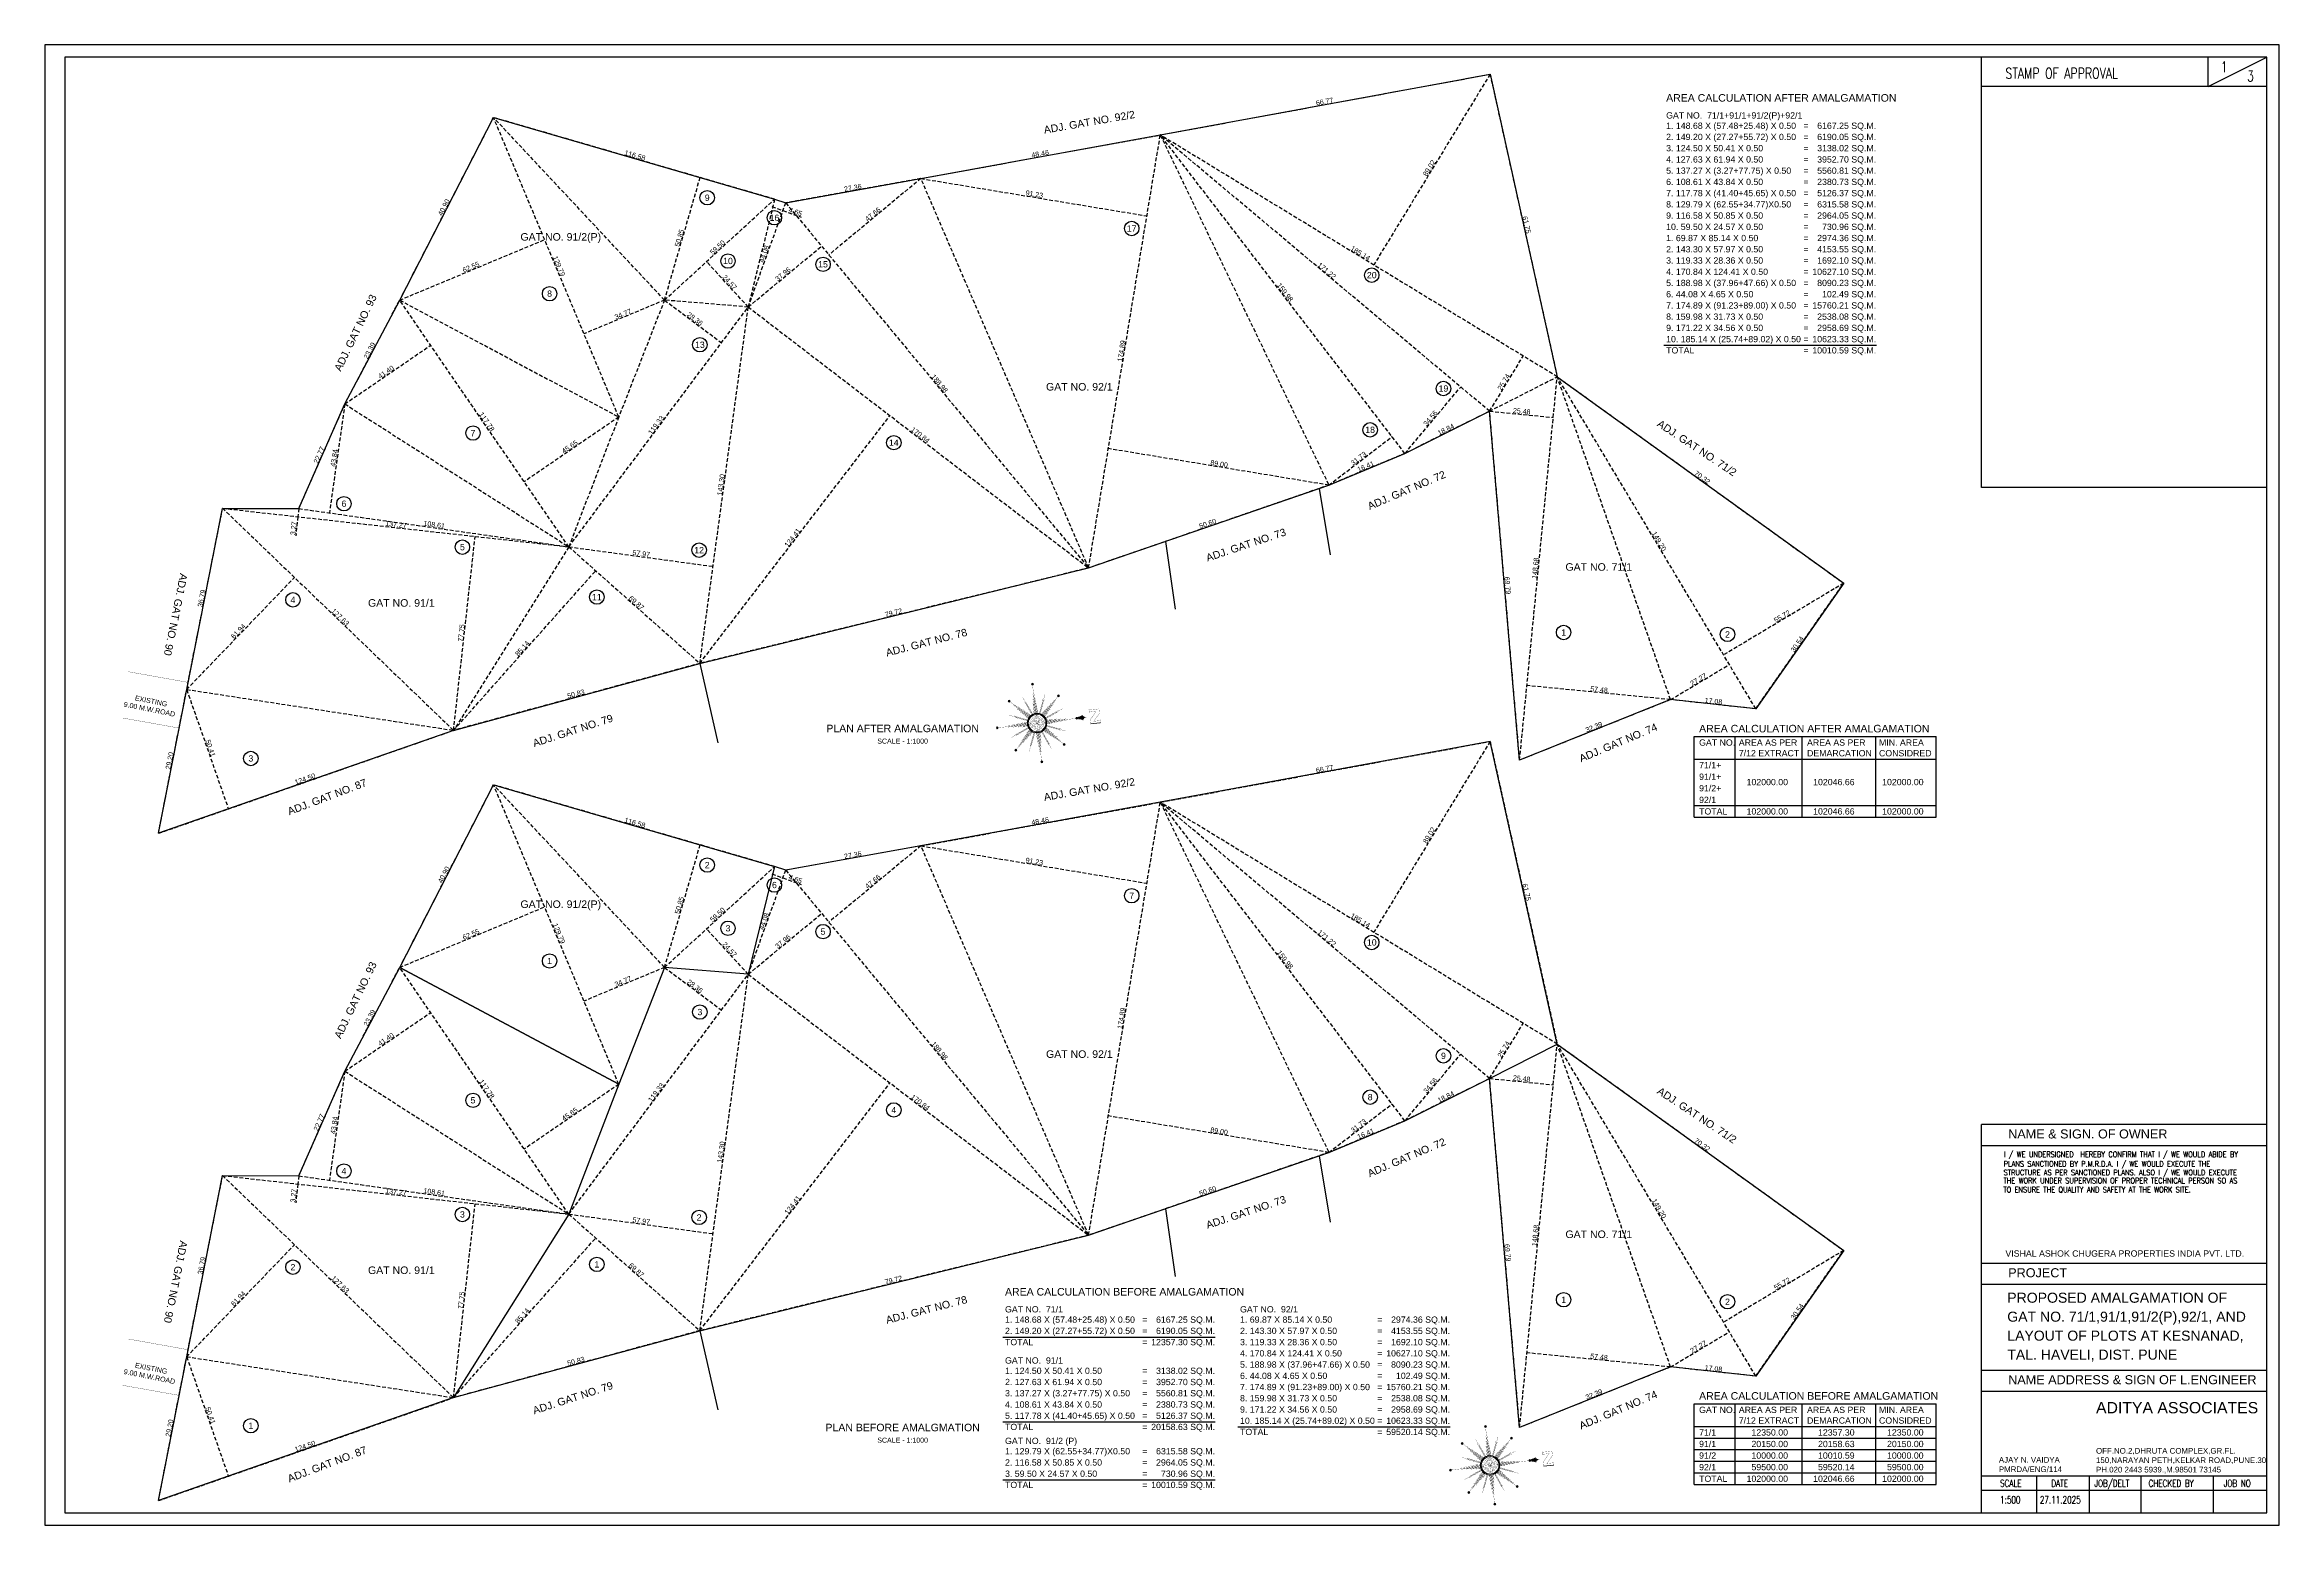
# Model space of a CAD drawing. Header units: millimetres. Extents: x 9625 to 10808, y -1607 to -1252.
# Drawn here: x 9625.4 to 10070.4, y -1607.2 to -1312.2 of the extents above; entities that cross this region are included whole.
import ezdxf
from ezdxf.enums import TextEntityAlignment as Align

# ---------------------------------------------------------------- set-up
doc = ezdxf.new("R2010")
doc.units = ezdxf.units.MM
doc.header["$LTSCALE"] = 3
doc.header["$MEASUREMENT"] = 0
doc.header["$PDMODE"] = 35
doc.header["$PDSIZE"] = 1
doc.linetypes.add('HIDDEN', pattern=[0.375, 0.25, -0.125])
doc.layers.get('Defpoints').update_dxf_attribs({"linetype": 'HIDDEN'})
for name, color, linetype in [('2MM', 2, 'Continuous'), ('DIM', 8, 'HIDDEN'), ('PLOT TEXT', 3, 'Continuous'), ('ROAD1', 4, 'Continuous'), ('Text', 3, 'Continuous'), ('TEXT-1', 3, 'Continuous'), ('WALL', 6, 'Continuous')]:
    doc.layers.add(name, color=color, linetype=linetype)
doc.layers.add('North', color=7, linetype='Continuous', lineweight=18)
doc.styles.add('ARIAL', font='arial.ttf')
doc.styles.add('ROMANS', font='romans__.ttf', dxfattribs={"width": 0.75})
doc.styles.get("Standard").update_dxf_attribs({"font": 'arial.ttf'})
doc.dimstyles.new('ISO-25', dxfattribs={"dimtxt": 1, "dimasz": 1, "dimexe": 0, "dimexo": 0, "dimgap": 0.1, "dimtad": 1, "dimzin": 0, "dimdsep": 46, "dimtxsty": 'Standard', "dimblk": 'NONE', "dimcen": 2.5, "dimse1": 1, "dimse2": 1, "dimclrd": 256, "dimclre": 256, "dimclrt": 3, "dimadec": 0, "dimazin": 0, "dimtfac": 1, "dimtmove": 0, "dimatfit": 3, "dimfxl": 1, "dimarcsym": 0})

msp = doc.modelspace()

# ---------------------------------------------------------------- texts
at = {"layer": 'PLOT TEXT', "linetype": 'Continuous', "char_height": 1, "attachment_point": 5, "rotation": 348.690068, "style": 'ARIAL'}
for insert in [(9646.417, -1443.8144), (9646.417, -1576.7646)]:
    msp.add_mtext('\\A1;EXISTING \\P9.00 M.W.ROAD', dxfattribs=dict(at, insert=insert))
at = {"layer": 'Text', "style": 'ROMANS', "width": 0.75}
for s, height, p in [('STAMP OF APPROVAL', 2.130682, (10015.8535, -1318.9862)), ('1', 2.1307, (10058.7299, -1317.721)), ('3', 2.1307, (10063.964, -1319.5363)), ('PLANS SANCTIONED BY P.M.R.D.A. I / WE WOULD EXECUTE THE ', 1.1, (10015.5077, -1535.754)), ('I / WE UNDERSIGNED  HEREBY CONFIRM THAT I / WE WOULD ABIDE BY ', 1.1, (10015.5321, -1533.872)), ('THE WORK UNDER SUPERVISION OF PROPER TECHNICAL PERSON SO AS ', 1.1, (10015.459, -1539.0959)), ('STRUCTURE AS PER SANCTIONED PLANS. ALSO I / WE WOULD EXECUTE ', 1.1, (10015.4834, -1537.4786)), ('TO ENSURE THE QUALITY AND SAFETY AT THE WORK SITE.', 1.1, (10015.4347, -1540.9031)), ('SCALE', 1.40566, (10014.779, -1599.5538)), ('1:500', 1.40566, (10014.779, -1602.8482)), ('27.11.2025', 1.40566, (10022.7042, -1602.8482)), ('DATE', 1.40566, (10024.9808, -1599.5538)), ('JOB/DELT', 1.40566, (10033.5662, -1599.5538)), ('CHECKED BY', 1.40566, (10044.3473, -1599.5538)), ('JOB NO', 1.40566, (10059.3222, -1599.5538))]:
    msp.add_text(s, height=height, dxfattribs=at).set_placement(p)
at = {"layer": 'Text', "color": 6}
for s, height, p in [('NAME & SIGN. OF OWNER', 1.8, (10016.3955, -1530.1437)), ('PROJECT', 1.8, (10016.3955, -1557.8002)), ('PROPOSED AMALGAMATION OF ', 2, (10016.2153, -1562.8758)), ('GAT NO. 71/1,91/1,91/2(P),92/1, AND', 2, (10016.2153, -1566.6558)), ('LAYOUT OF PLOTS AT KESNANAD,', 2, (10016.2153, -1570.4357)), ('TAL. HAVELI, DIST. PUNE', 2, (10016.2153, -1574.2156)), ('NAME ADDRESS & SIGN OF L.ENGINEER', 1.8, (10016.3955, -1579.1122)), ('ADITYA ASSOCIATES', 2.249053, (10033.8874, -1584.9083, 1110.65))]:
    msp.add_text(s, height=height, dxfattribs=at).set_placement(p)
at = {"layer": 'Text'}
msp.add_text('VISHAL ASHOK CHUGERA PROPERTIES INDIA PVT. LTD. ', height=1.25, dxfattribs=at).set_placement((10015.8468, -1553.6922))
at = {"layer": 'Text', "linetype": 'Continuous', "attachment_point": 5, "style": 'ARIAL'}
for s, insert, char_height in [('\\A1;9', (9757.3199, -1342.7254), 1.25), ('\\A1;16', (9770.7046, -1346.709), 1.25), ('\\A1;17', (9841.853, -1348.8419), 1.25), ('\\A1;10', (9761.4594, -1355.3279), 1.25), ('\\A1;15', (9780.3833, -1355.9906), 1.25), ('\\A1;8', (9725.9269, -1361.8392), 1.25), ('\\A1;20', (9889.6583, -1358.1468), 1.25), ('\\A1;13', (9755.8603, -1372.015), 1.25), ('\\A1;19', (9903.9317, -1380.7385), 1.25), ('\\A1;18', (9889.3296, -1388.9674), 1.25), ('\\A1;7', (9710.6801, -1389.6012), 1.25), ('\\A1;14', (9794.4746, -1391.5213), 1.25), ('\\A1;6', (9684.9801, -1403.6873), 1.25), ('\\A1;5', (9708.5657, -1412.3358), 1.25), ('\\A1;12', (9755.7077, -1412.9308), 1.25), ('\\A1;4', (9674.8261, -1422.8342), 1.25), ('\\A1;11', (9735.3437, -1422.2823), 1.25), ('\\A1;1', (9927.8697, -1429.3331), 1.25), ('\\A1;2', (9960.4992, -1429.7276), 1.25), ('\\A1;PLAN AFTER AMALGAMATION', (9796.2348, -1448.4686), 1.5), ('\\A1;SCALE - 1:1000', (9796.2348, -1450.9898), 1), ('\\A1;3', (9666.4378, -1454.4347), 1.25), ('\\A1;2', (9757.3199, -1475.6756), 1.25), ('\\A1;6', (9770.7046, -1479.6593), 1.25), ('\\A1;7', (9841.853, -1481.7922), 1.25), ('\\A1;3', (9761.4594, -1488.2782), 1.25), ('\\A1;5', (9780.3833, -1488.9409), 1.25), ('\\A1;10', (9889.6583, -1491.0971), 1.25), ('\\A1;1', (9725.9269, -1494.7895), 1.25), ('\\A1;3', (9755.8603, -1504.9653), 1.25), ('\\A1;9', (9903.9317, -1513.6888), 1.25), ('\\A1;8', (9889.3296, -1521.9176), 1.25), ('\\A1;5', (9710.6801, -1522.5515), 1.25), ('\\A1;4', (9794.4746, -1524.4716), 1.25), ('\\A1;4', (9684.9801, -1536.6376), 1.25), ('\\A1;3', (9708.5657, -1545.2861), 1.25), ('\\A1;2', (9755.7077, -1545.8811), 1.25), ('\\A1;2', (9674.8261, -1555.7845), 1.25), ('\\A1;1', (9735.3437, -1555.2326), 1.25), ('\\A1;1', (9927.8697, -1562.2834), 1.25), ('\\A1;2', (9960.4992, -1562.6779), 1.25), ('\\A1;1', (9666.4378, -1587.385), 1.25), ('\\A1;PLAN BEFORE AMALGMATION', (9796.2348, -1587.7433), 1.5), ('\\A1;SCALE - 1:1000', (9796.2348, -1590.2646), 1)]:
    msp.add_mtext(s, dxfattribs=dict(at, insert=insert, char_height=char_height))
at = {"layer": 'Text', "char_height": 1.124527, "attachment_point": 1}
for s, insert in [('OFF.NO.2,DHRUTA COMPLEX,GR.FL.\\P150,NARAYAN PETH,KELKAR ROAD,PUNE.30\\PPH.020 2443 5939.,M.98501 73145', (10033.8874, -1591.8164, 1110.65)), ('AJAY N. VAIDYA\\PPMRDA/ENG/114', (10014.543, -1593.6202, 1110.65))]:
    msp.add_mtext(s, dxfattribs=dict(at, insert=insert))
at = {"layer": 'TEXT-1', "style": 'ARIAL'}
for s, rotation, p in [('ADJ. GAT NO. 92/2', 729.849792, (9833.4132, -1327.6469)), ('GAT NO. 91/2(P)', 360, (9728.1626, -1350.519)), ('ADJ. GAT NO. 93', 784.215581, (9687.2741, -1369.6267)), ('GAT NO. 92/1', 360, (9831.4314, -1380.3873)), ('ADJ. GAT NO. 71/2', 1046.45612, (9954.4074, -1392.5769)), ('ADJ. GAT NO. 72', 1463.119482, (9896.5891, -1400.9907)), ('ADJ. GAT NO. 73', 1458.499092, (9864.6017, -1411.8801)), ('ADJ. GAT NO. 90', 618.641245, (9651.467, -1425.7741)), ('GAT NO. 71/1', 360, (9934.864, -1416.2853)), ('GAT NO. 91/1', 360, (9696.412, -1423.4495)), ('ADJ. GAT NO. 78', 1454.57879, (9800.9808, -1431.3168)), ('ADJ. GAT NO. 79', 1818.001712, (9730.5578, -1448.8891)), ('ADJ. GAT NO. 74', 1462.891134, (9938.7355, -1451.2814)), ('ADJ. GAT NO. 87', 1820.766788, (9681.627, -1462.0944)), ('ADJ. GAT NO. 92/2', 729.849792, (9833.4132, -1460.5971)), ('GAT NO. 91/2(P)', 360, (9728.1626, -1483.4692)), ('ADJ. GAT NO. 93', 784.215581, (9687.2741, -1502.577)), ('GAT NO. 92/1', 360, (9831.4314, -1513.3375)), ('ADJ. GAT NO. 71/2', 1046.45612, (9954.4074, -1525.5272)), ('ADJ. GAT NO. 72', 1463.119482, (9896.5891, -1533.941)), ('ADJ. GAT NO. 73', 1458.499092, (9864.6017, -1544.8304)), ('GAT NO. 71/1', 360, (9934.864, -1549.2355)), ('ADJ. GAT NO. 90', 618.641245, (9651.467, -1558.7244)), ('GAT NO. 91/1', 360, (9696.412, -1556.3998)), ('ADJ. GAT NO. 78', 1454.57879, (9800.9808, -1564.267)), ('ADJ. GAT NO. 79', 1818.001712, (9730.5578, -1581.8394)), ('ADJ. GAT NO. 74', 1462.891134, (9938.7355, -1584.2317)), ('ADJ. GAT NO. 87', 1820.766788, (9681.627, -1595.0447))]:
    msp.add_text(s, height=1.5, rotation=rotation, dxfattribs=at).set_placement(p, align=Align.MIDDLE_CENTER)
for s, height, p in [('AREA CALCULATION AFTER AMALGAMATION', 1.5, (9948.2817, -1323.5722)), ('GAT NO.  71/1+91/1+91/2(P)+92/1', 1.25, (9948.2817, -1326.9399)), ('2. 149.20 X (27.27+55.72) X 0.50', 1.25, (9948.2817, -1331.2349)), ('1. 148.68 X (57.48+25.48) X 0.50', 1.25, (9948.2817, -1328.9972)), ('=', 1.25, (9975.6222, -1328.9972)), ('=', 1.25, (9975.6222, -1331.2349)), ('4. 127.63 X 61.94 X 0.50', 1.25, (9948.2817, -1335.7101)), ('3. 124.50 X 50.41 X 0.50', 1.25, (9948.2817, -1333.4725)), ('=', 1.25, (9975.6222, -1333.4725)), ('=', 1.25, (9975.6222, -1335.7101)), ('5. 137.27 X (3.27+77.75) X 0.50', 1.25, (9948.2817, -1337.9478)), ('6. 108.61 X 43.84 X 0.50', 1.25, (9948.2817, -1340.1854)), ('=', 1.25, (9975.6222, -1337.9478)), ('=', 1.25, (9975.6222, -1340.1854)), ('8. 129.79 X (62.55+34.77)X0.50', 1.25, (9948.2817, -1344.6607)), ('7. 117.78 X (41.40+45.65) X 0.50', 1.25, (9948.2817, -1342.4231)), ('=', 1.25, (9975.6222, -1342.4231)), ('=', 1.25, (9975.6222, -1344.6607)), ('9. 116.58 X 50.85 X 0.50', 1.25, (9948.2817, -1346.8983)), ('10. 59.50 X 24.57 X 0.50', 1.25, (9948.2817, -1349.136)), ('=', 1.25, (9975.6222, -1346.8983)), ('=', 1.25, (9975.6222, -1349.136)), ('2. 143.30 X 57.97 X 0.50', 1.25, (9948.2817, -1353.6112)), ('1. 69.87 X 85.14 X 0.50', 1.25, (9948.2817, -1351.3736)), ('=', 1.25, (9975.6222, -1351.3736)), ('=', 1.25, (9975.6222, -1353.6112)), ('4. 170.84 X 124.41 X 0.50', 1.25, (9948.2817, -1358.0865)), ('3. 119.33 X 28.36 X 0.50', 1.25, (9948.2817, -1355.8489)), ('=', 1.25, (9975.6222, -1355.8489)), ('=', 1.25, (9975.6222, -1358.0865)), ('5. 188.98 X (37.96+47.66) X 0.50', 1.25, (9948.2817, -1360.3241)), ('6. 44.08 X 4.65 X 0.50', 1.25, (9948.2817, -1362.5618)), ('=', 1.25, (9975.6222, -1360.3241)), ('=', 1.25, (9975.6222, -1362.5618)), ('8. 159.98 X 31.73 X 0.50', 1.25, (9948.2817, -1367.037)), ('7. 174.89 X (91.23+89.00) X 0.50', 1.25, (9948.2817, -1364.7994)), ('=', 1.25, (9975.6222, -1364.7994)), ('=', 1.25, (9975.6222, -1367.037)), ('9. 171.22 X 34.56 X 0.50', 1.25, (9948.2817, -1369.2747)), ('10. 185.14 X (25.74+89.02) X 0.50', 1.25, (9948.2817, -1371.5123)), ('=', 1.25, (9975.6222, -1369.2747)), ('TOTAL', 1.25, (9948.2817, -1373.7499)), ('=', 1.25, (9975.6222, -1371.5123)), ('=', 1.25, (9975.6222, -1373.7499)), ('AREA CALCULATION AFTER AMALGAMATION', 1.5, (9954.8441, -1449.2382)), ('GAT NO.', 1.25, (9954.8441, -1451.8939)), ('AREA AS PER', 1.25, (9962.7513, -1451.8939)), ('AREA AS PER', 1.25, (9976.3391, -1451.8939)), ('MIN. AREA', 1.25, (9990.668, -1451.8939)), ('71/1+', 1.25, (9954.8441, -1456.3872)), ('7/12 EXTRACT', 1.25, (9962.7513, -1454.017)), ('DEMARCATION', 1.25, (9976.3391, -1454.017)), ('CONSIDRED', 1.25, (9990.668, -1454.017)), ('91/1+', 1.25, (9954.8441, -1458.693)), ('91/2+', 1.25, (9954.8441, -1460.9988)), ('92/1', 1.25, (9954.8441, -1463.3046)), ('TOTAL', 1.25, (9954.8441, -1465.6104)), ('AREA CALCULATION BEFORE AMALGAMATION', 1.5, (9816.626, -1561.4424)), ('GAT NO.  71/1', 1.25, (9816.626, -1564.8101)), ('1. 148.68 X (57.48+25.48) X 0.50', 1.25, (9816.626, -1566.8674)), ('=', 1.25, (9843.9664, -1566.8674)), ('GAT NO.  92/1', 1.25, (9863.4265, -1564.8101)), ('1. 69.87 X 85.14 X 0.50', 1.25, (9863.4265, -1566.8674)), ('=', 1.25, (9890.7669, -1566.8674)), ('TOTAL', 1.25, (9816.626, -1571.3427)), ('2. 149.20 X (27.27+55.72) X 0.50', 1.25, (9816.626, -1569.1051)), ('=', 1.25, (9843.9664, -1569.1051)), ('=', 1.25, (9843.9664, -1571.3427)), ('3. 119.33 X 28.36 X 0.50', 1.25, (9863.4265, -1571.3427)), ('2. 143.30 X 57.97 X 0.50', 1.25, (9863.4265, -1569.1051)), ('=', 1.25, (9890.7669, -1569.1051)), ('=', 1.25, (9890.7669, -1571.3427)), ('GAT NO.  91/1', 1.25, (9816.626, -1575.0006)), ('4. 170.84 X 124.41 X 0.50', 1.25, (9863.4265, -1573.5803)), ('5. 188.98 X (37.96+47.66) X 0.50', 1.25, (9863.4265, -1575.818)), ('=', 1.25, (9890.7669, -1573.5803)), ('=', 1.25, (9890.7669, -1575.818)), ('2. 127.63 X 61.94 X 0.50', 1.25, (9816.626, -1579.2956)), ('1. 124.50 X 50.41 X 0.50', 1.25, (9816.626, -1577.058)), ('=', 1.25, (9843.9664, -1577.058)), ('=', 1.25, (9843.9664, -1579.2956)), ('6. 44.08 X 4.65 X 0.50', 1.25, (9863.4265, -1578.0556)), ('7. 174.89 X (91.23+89.00) X 0.50', 1.25, (9863.4265, -1580.2933)), ('=', 1.25, (9890.7669, -1578.0556)), ('=', 1.25, (9890.7669, -1580.2933)), ('4. 108.61 X 43.84 X 0.50', 1.25, (9816.626, -1583.7709)), ('3. 137.27 X (3.27+77.75) X 0.50', 1.25, (9816.626, -1581.5332)), ('=', 1.25, (9843.9664, -1581.5332)), ('=', 1.25, (9843.9664, -1583.7709)), ('8. 159.98 X 31.73 X 0.50', 1.25, (9863.4265, -1582.5309)), ('9. 171.22 X 34.56 X 0.50', 1.25, (9863.4265, -1584.7685)), ('=', 1.25, (9890.7669, -1582.5309)), ('=', 1.25, (9890.7669, -1584.7685)), ('AREA CALCULATION BEFORE AMALGAMATION', 1.5, (9954.8441, -1582.1885)), ('GAT NO.', 1.25, (9954.8441, -1584.8442)), ('AREA AS PER', 1.25, (9962.7513, -1584.8442)), ('AREA AS PER', 1.25, (9976.3391, -1584.8442)), ('MIN. AREA', 1.25, (9990.668, -1584.8442)), ('TOTAL', 1.25, (9816.626, -1588.2462)), ('5. 117.78 X (41.40+45.65) X 0.50', 1.25, (9816.626, -1586.0085)), ('=', 1.25, (9843.9664, -1586.0085)), ('=', 1.25, (9843.9664, -1588.2462)), ('TOTAL', 1.25, (9863.4265, -1589.2438)), ('10. 185.14 X (25.74+89.02) X 0.50', 1.25, (9863.4265, -1587.0062)), ('=', 1.25, (9890.7669, -1587.0062)), ('=', 1.25, (9890.7669, -1589.2438)), ('71/1', 1.25, (9954.8441, -1589.3374)), ('7/12 EXTRACT', 1.25, (9962.7513, -1586.9673)), ('DEMARCATION', 1.25, (9976.3391, -1586.9673)), ('CONSIDRED', 1.25, (9990.668, -1586.9673)), ('GAT NO.  91/2 (P)', 1.25, (9816.626, -1591.0292)), ('1. 129.79 X (62.55+34.77)X0.50', 1.25, (9816.626, -1593.0866)), ('=', 1.25, (9843.9664, -1593.0866)), ('91/1', 1.25, (9954.8441, -1591.6432)), ('91/2', 1.25, (9954.8441, -1593.949)), ('3. 59.50 X 24.57 X 0.50', 1.25, (9816.626, -1597.5618)), ('2. 116.58 X 50.85 X 0.50', 1.25, (9816.626, -1595.3242)), ('=', 1.25, (9843.9664, -1595.3242)), ('=', 1.25, (9843.9664, -1597.5618)), ('TOTAL', 1.25, (9954.8441, -1598.5606)), ('92/1', 1.25, (9954.8441, -1596.2548)), ('TOTAL', 1.25, (9816.626, -1599.7995)), ('=', 1.25, (9843.9664, -1599.7995))]:
    msp.add_text(s, height=height, dxfattribs=at).set_placement(p)
for s, p in [('6167.25', (9984.6696, -1328.9972)), ('6190.05', (9984.6696, -1331.2349)), ('SQ.M.', (9990.0998, -1328.9972)), ('SQ.M.', (9990.0998, -1331.2349)), ('3138.02', (9984.6696, -1333.4725)), ('3952.70', (9984.6696, -1335.7101)), ('SQ.M.', (9990.0998, -1333.4725)), ('SQ.M.', (9990.0998, -1335.7101)), ('5560.81', (9984.6696, -1337.9478)), ('2380.73', (9984.6696, -1340.1854)), ('SQ.M.', (9990.0998, -1337.9478)), ('SQ.M.', (9990.0998, -1340.1854)), ('5126.37', (9984.6696, -1342.4231)), ('6315.58', (9984.6696, -1344.6607)), ('SQ.M.', (9990.0998, -1342.4231)), ('SQ.M.', (9990.0998, -1344.6607)), ('2964.05', (9984.6696, -1346.8983)), ('730.96', (9984.6696, -1349.136)), ('SQ.M.', (9990.0998, -1346.8983)), ('SQ.M.', (9990.0998, -1349.136)), ('4153.55', (9984.6696, -1353.6112)), ('2974.36', (9984.6696, -1351.3736)), ('SQ.M.', (9990.0998, -1351.3736)), ('SQ.M.', (9990.0998, -1353.6112)), ('10627.10', (9984.6696, -1358.0865)), ('1692.10', (9984.6696, -1355.8489)), ('SQ.M.', (9990.0998, -1355.8489)), ('SQ.M.', (9990.0998, -1358.0865)), ('8090.23', (9984.6696, -1360.3241)), ('102.49', (9984.6696, -1362.5618)), ('SQ.M.', (9990.0998, -1360.3241)), ('SQ.M.', (9990.0998, -1362.5618)), ('15760.21', (9984.6696, -1364.7994)), ('2538.08', (9984.6696, -1367.037)), ('SQ.M.', (9990.0998, -1364.7994)), ('SQ.M.', (9990.0998, -1367.037)), ('10623.33', (9984.6696, -1371.5123)), ('2958.69', (9984.6696, -1369.2747)), ('SQ.M.', (9990.0998, -1369.2747)), ('SQ.M.', (9990.0998, -1371.5123)), ('10010.59', (9984.6696, -1373.7499)), ('SQ.M.', (9990.0998, -1373.7499)), ('102000.00', (9972.5509, -1459.7635)), ('102046.66', (9985.8093, -1459.7635)), ('102000.00', (9999.5491, -1459.7635)), ('102000.00', (9972.5509, -1465.6104)), ('102046.66', (9985.8093, -1465.6104)), ('102000.00', (9999.5491, -1465.6104)), ('6167.25', (9853.0138, -1566.8674)), ('SQ.M.', (9858.444, -1566.8674)), ('2974.36', (9899.8143, -1566.8674)), ('SQ.M.', (9905.2446, -1566.8674)), ('12357.30', (9853.0138, -1571.3427)), ('6190.05', (9853.0138, -1569.1051)), ('SQ.M.', (9858.444, -1569.1051)), ('SQ.M.', (9858.444, -1571.3427)), ('4153.55', (9899.8143, -1569.1051)), ('1692.10', (9899.8143, -1571.3427)), ('SQ.M.', (9905.2446, -1569.1051)), ('SQ.M.', (9905.2446, -1571.3427)), ('10627.10', (9899.8143, -1573.5803)), ('8090.23', (9899.8143, -1575.818)), ('SQ.M.', (9905.2446, -1573.5803)), ('SQ.M.', (9905.2446, -1575.818)), ('3138.02', (9853.0138, -1577.058)), ('3952.70', (9853.0138, -1579.2956)), ('SQ.M.', (9858.444, -1577.058)), ('SQ.M.', (9858.444, -1579.2956)), ('15760.21', (9899.8143, -1580.2933)), ('102.49', (9899.8143, -1578.0556)), ('SQ.M.', (9905.2446, -1578.0556)), ('SQ.M.', (9905.2446, -1580.2933)), ('5560.81', (9853.0138, -1581.5332)), ('2380.73', (9853.0138, -1583.7709)), ('SQ.M.', (9858.444, -1581.5332)), ('SQ.M.', (9858.444, -1583.7709)), ('2538.08', (9899.8143, -1582.5309)), ('2958.69', (9899.8143, -1584.7685)), ('SQ.M.', (9905.2446, -1582.5309)), ('SQ.M.', (9905.2446, -1584.7685)), ('20158.63', (9853.0138, -1588.2462)), ('5126.37', (9853.0138, -1586.0085)), ('SQ.M.', (9858.444, -1586.0085)), ('SQ.M.', (9858.444, -1588.2462)), ('59520.14', (9899.8143, -1589.2438)), ('10623.33', (9899.8143, -1587.0062)), ('SQ.M.', (9905.2446, -1587.0062)), ('SQ.M.', (9905.2446, -1589.2438)), ('12350.00', (9972.5509, -1589.3374)), ('12357.30', (9985.8093, -1589.3374)), ('12350.00', (9999.5491, -1589.3374)), ('6315.58', (9853.0138, -1593.0866)), ('SQ.M.', (9858.444, -1593.0866)), ('20150.00', (9972.5509, -1591.6432)), ('10000.00', (9972.5509, -1593.949)), ('20158.63', (9985.8093, -1591.6432)), ('10010.59', (9985.8093, -1593.949)), ('20150.00', (9999.5491, -1591.6432)), ('10000.00', (9999.5491, -1593.949)), ('2964.05', (9853.0138, -1595.3242)), ('730.96', (9853.0138, -1597.5618)), ('SQ.M.', (9858.444, -1595.3242)), ('SQ.M.', (9858.444, -1597.5618)), ('102000.00', (9972.5509, -1598.5606)), ('59500.00', (9972.5509, -1596.2548)), ('102046.66', (9985.8093, -1598.5606)), ('59520.14', (9985.8093, -1596.2548)), ('102000.00', (9999.5491, -1598.5606)), ('59500.00', (9999.5491, -1596.2548)), ('10010.59', (9853.0138, -1599.7995)), ('SQ.M.', (9858.444, -1599.7995))]:
    msp.add_text(s, height=1.25, dxfattribs=at).set_placement(p, align=Align.RIGHT)

# ---------------------------------------------------------------- blocks, each defined once
blk = doc.blocks.new('A$C299C5A19')
at = {"layer": 'North', "ltscale": 10}
blk.add_hatch(color=7, dxfattribs=at).paths.add_polyline_path([(2.55, 5.93, -0.301391), (2.65, 5.89, -0.350825), (2.66, 6, 0.189261), (2.73, 6.18), (2.73, 5.58, 0.001053), (2.73, 5.58, -0.396433), (2.64, 5.66, 0.143428)])
h = blk.add_hatch(color=7, dxfattribs=at)
edge = h.paths.add_edge_path()
edge.add_arc((2.98, 6.18), 0.256, 179.9999, 222.8683)
edge.add_arc((2.73, 5.94), 0.0933, -34.4601, 42.8682, ccw=False)
edge.add_arc((2.89, 5.83), 0.101, 78.4505, 145.5396, ccw=False)
edge.add_arc((3.32, 5.63), 0.513, 144.036, 176.6846)
edge.add_arc((2.73, 5.66), 0.0837, 269.9999, 356.6843, ccw=False)
edge.add_line((2.73, 5.58), (2.73, 6.18))
h = blk.add_hatch(color=7, dxfattribs=at)
edge = h.paths.add_edge_path()
edge.add_arc((2.73, 5.52), 0.064, -180, 180, ccw=False)
h = blk.add_hatch(color=7, dxfattribs=at)
edge = h.paths.add_edge_path()
edge.add_arc((1.06, 4.45), 0.064, -180, 180, ccw=False)
h = blk.add_hatch(color=7, dxfattribs=at)
edge = h.paths.add_edge_path()
edge.add_arc((4.39, 4.45), 0.064, -180, 180, ccw=False)
h = blk.add_hatch(color=7, dxfattribs=at)
edge = h.paths.add_edge_path()
edge.add_arc((0.06, 2.79), 0.064, -180, 180, ccw=False)
h = blk.add_hatch(color=7, dxfattribs=at)
edge = h.paths.add_edge_path()
edge.add_arc((5.39, 2.79), 0.064, -180, 180, ccw=False)
h = blk.add_hatch(color=7, dxfattribs=at)
edge = h.paths.add_edge_path()
edge.add_arc((1.02, 1.08), 0.064, -180, 180, ccw=False)
h = blk.add_hatch(color=7, dxfattribs=at)
edge = h.paths.add_edge_path()
edge.add_arc((2.73, 0.06), 0.064, -180, 180, ccw=False)
h = blk.add_hatch(color=7, dxfattribs=at)
edge = h.paths.add_edge_path()
edge.add_arc((4.39, 1.13), 0.064, -180, 180, ccw=False)
at = {"layer": 'North', "color": 7, "ltscale": 10, "extrusion": (0, 0, -1)}
blk.add_line((3.22, 6.43, 4.94), (3.22, 7.05, 4.94), dxfattribs=at)
at = {"layer": 'North', "color": 7, "ltscale": 10, "const_width": 0.0132, "elevation": 4.94}
blk.add_lwpolyline([(2.57, 7.09), (2.27, 7.09), (2.27, 6.48, -0.414214), (2.2, 6.41), (2.48, 6.41, -0.414214), (2.41, 6.48), (2.41, 6.88), (2.92, 6.43), (3.22, 6.43), (3.22, 7.05, -0.414214), (3.28, 7.11), (3.01, 7.11, -0.414214), (3.07, 7.05), (3.07, 6.64)], format="xyb", close=True, dxfattribs=at)
at = {"layer": 'North', "color": 7, "ltscale": 10, "extrusion": (0, 0, -1), "const_width": 0.0133, "elevation": -4.94}
for points in [[(-2.73, 6.18, 0.189261), (-2.66, 6, -0.350824), (-2.65, 5.89, -0.30139), (-2.55, 5.93, 0.143428), (-2.64, 5.66, -0.397364), (-2.73, 5.58), (-2.73, 6.18)], [(-2.73, 6.18, -0.189261), (-2.79, 6, 0.350824), (-2.8, 5.89, 0.30139), (-2.91, 5.93, -0.143428), (-2.81, 5.66, 0.397364), (-2.73, 5.58), (-2.73, 6.18)], [(-2.13, 2.86, -0.189261), (-2.26, 2.91, 0.095749), (-2.31, 2.94, 0.223065), (-2.36, 3.07, -0.135715), (-2.57, 2.95, -0.13637), (-2.44, 3.16, 0.225953), (-2.58, 3.21, 0.095749), (-2.61, 3.26, -0.18926), (-2.66, 3.39)], [(-2.73, 3.39, 0.189261), (-2.66, 3.21, -0.350824), (-2.65, 3.1, -0.30139), (-2.55, 3.14, 0.143428), (-2.64, 2.87, -0.397364), (-2.73, 2.79), (-2.73, 3.39)], [(-2.73, 3.39, -0.189261), (-2.79, 3.21, 0.350824), (-2.8, 3.1, 0.30139), (-2.91, 3.14, -0.143428), (-2.81, 2.87, 0.397364), (-2.73, 2.79), (-2.73, 3.39)], [(-2.79, 3.39, -0.189261), (-2.84, 3.26, 0.095749), (-2.88, 3.21, 0.223065), (-3.01, 3.16, -0.135715), (-2.89, 2.95, -0.13637), (-3.09, 3.07, 0.225953), (-3.14, 2.94, 0.095749), (-3.2, 2.91, -0.18926), (-3.32, 2.86)], [(-2.13, 2.79, -0.189261), (-2.3, 2.86, 0.350824), (-2.42, 2.87, 0.30139), (-2.38, 2.97, -0.143428), (-2.65, 2.87, 0.397364), (-2.73, 2.79), (-2.13, 2.79)], [(-2.13, 2.79, 0.189261), (-2.3, 2.72, -0.350824), (-2.42, 2.71, -0.30139), (-2.38, 2.61, 0.143428), (-2.65, 2.71, -0.397364), (-2.73, 2.79), (-2.13, 2.79)], [(-2.66, 2.19, -0.189261), (-2.61, 2.32, 0.095749), (-2.58, 2.37, 0.223065), (-2.44, 2.42, -0.135715), (-2.56, 2.63, -0.13637), (-2.36, 2.51, 0.225953), (-2.31, 2.64, 0.095749), (-2.26, 2.67, -0.18926), (-2.13, 2.72)], [(-2.73, 2.19, -0.189261), (-2.66, 2.37, 0.350824), (-2.65, 2.48, 0.30139), (-2.55, 2.44, -0.143428), (-2.64, 2.71, 0.397364), (-2.73, 2.79), (-2.73, 2.19)], [(-3.32, 2.79, 0.189261), (-3.15, 2.86, -0.350824), (-3.03, 2.87, -0.30139), (-3.08, 2.97, 0.143428), (-2.8, 2.87, -0.397364), (-2.73, 2.79), (-3.32, 2.79)], [(-3.32, 2.79, -0.189261), (-3.15, 2.72, 0.350824), (-3.03, 2.71, 0.30139), (-3.08, 2.61, -0.143428), (-2.8, 2.71, 0.397364), (-2.73, 2.79), (-3.32, 2.79)], [(-2.73, 2.19, 0.189261), (-2.79, 2.37, -0.350824), (-2.8, 2.48, -0.30139), (-2.91, 2.44, 0.143428), (-2.81, 2.71, -0.397364), (-2.73, 2.79), (-2.73, 2.19)], [(-3.32, 2.72, -0.189261), (-3.2, 2.67, 0.095749), (-3.14, 2.64, 0.223065), (-3.09, 2.51, -0.135715), (-2.89, 2.63, -0.13637), (-3.01, 2.42, 0.225953), (-2.88, 2.37, 0.095749), (-2.84, 2.32, -0.18926), (-2.79, 2.19)]]:
    blk.add_lwpolyline(points, format="xyb", dxfattribs=at)
for points in [[(-2.47, 3.4), (-1.96, 4.63)], [(-2.69, 3.45), (-2.69, 4.72), (-2.66, 4.79)], [(-2.73, 3.46), (-2.73, 5.45)], [(-2.76, 3.45), (-2.76, 4.72), (-2.79, 4.79)], [(-2.98, 3.4), (-3.49, 4.63)], [(-2.11, 3.04), (-0.88, 3.55)], [(-2.26, 3.26), (-1.06, 4.45)], [(-2.1, 3.01), (-1.24, 3.37), (-1.16, 3.37)], [(-2.12, 3.07), (-1.26, 3.43), (-1.21, 3.49)], [(-2.23, 3.24), (-1.34, 4.13), (-1.27, 4.15)], [(-2.28, 3.28), (-1.38, 4.18), (-1.36, 4.25)], [(-2.21, 3.21), (-1.55, 3.87), (-1.48, 3.9)], [(-2.3, 3.31), (-1.64, 3.97), (-1.62, 4.04)], [(-2.19, 3.18), (-1.76, 3.61), (-1.69, 3.64)], [(-2.33, 3.33), (-1.9, 3.75), (-1.88, 3.83)], [(-2.17, 3.16), (-1.97, 3.35), (-1.9, 3.38)], [(-2.44, 3.39), (-2.08, 4.25), (-2.03, 4.3)], [(-2.36, 3.34), (-2.16, 3.54), (-2.14, 3.61)], [(-2.5, 3.42), (-2.15, 4.28), (-2.15, 4.35)], [(-2.59, 3.44), (-2.59, 3.72), (-2.56, 3.79)], [(-2.63, 3.45), (-2.63, 4.05), (-2.59, 4.12)], [(-2.66, 3.45), (-2.66, 4.39), (-2.63, 4.45)], [(-2.79, 3.45), (-2.79, 4.39), (-2.83, 4.45)], [(-2.83, 3.45), (-2.83, 4.05), (-2.86, 4.12)], [(-2.86, 3.44), (-2.86, 3.72), (-2.89, 3.79)], [(-2.95, 3.42), (-3.31, 4.28), (-3.3, 4.35)], [(-3.01, 3.39), (-3.37, 4.25), (-3.42, 4.3)], [(-3.09, 3.34), (-3.29, 3.54), (-3.31, 3.61)], [(-3.12, 3.33), (-3.55, 3.75), (-3.57, 3.83)], [(-3.15, 3.31), (-3.81, 3.97), (-3.83, 4.04)], [(-3.17, 3.28), (-4.07, 4.18), (-4.09, 4.25)], [(-3.2, 3.26), (-4.39, 4.45)], [(-3.22, 3.24), (-4.11, 4.13), (-4.18, 4.15)], [(-3.24, 3.21), (-3.9, 3.87), (-3.97, 3.9)], [(-3.26, 3.18), (-3.69, 3.61), (-3.76, 3.64)], [(-3.28, 3.16), (-3.48, 3.35), (-3.55, 3.38)], [(-3.33, 3.07), (-4.19, 3.43), (-4.24, 3.49)], [(-3.34, 3.04), (-4.57, 3.55)], [(-3.35, 3.01), (-4.21, 3.37), (-4.29, 3.37)], [(-2.06, 2.79), (-0.06, 2.79)], [(-2.06, 2.82), (-0.8, 2.82), (-0.73, 2.86)], [(-2.06, 2.76), (-0.8, 2.76), (-0.73, 2.72)], [(-2.11, 2.54), (-0.88, 2.03)], [(-2.06, 2.86), (-1.13, 2.86), (-1.06, 2.89)], [(-2.06, 2.72), (-1.13, 2.72), (-1.06, 2.69)], [(-2.26, 2.32), (-1.06, 1.13)], [(-2.1, 2.57), (-1.24, 2.21), (-1.16, 2.21)], [(-2.12, 2.5), (-1.26, 2.15), (-1.21, 2.09)], [(-2.23, 2.34), (-1.34, 1.45), (-1.27, 1.43)], [(-2.28, 2.3), (-1.38, 1.4), (-1.36, 1.33)], [(-2.07, 2.89), (-1.46, 2.89), (-1.39, 2.92)], [(-2.07, 2.69), (-1.46, 2.69), (-1.39, 2.66)], [(-2.21, 2.37), (-1.55, 1.71), (-1.48, 1.68)], [(-2.3, 2.27), (-1.64, 1.61), (-1.62, 1.54)], [(-2.19, 2.4), (-1.76, 1.97), (-1.69, 1.94)], [(-2.07, 2.92), (-1.79, 2.92), (-1.73, 2.96)], [(-2.07, 2.66), (-1.79, 2.66), (-1.73, 2.62)], [(-2.33, 2.25), (-1.9, 1.83), (-1.88, 1.75)], [(-2.17, 2.42), (-1.97, 2.23), (-1.9, 2.2)], [(-2.47, 2.18), (-1.96, 0.95)], [(-2.44, 2.19), (-2.08, 1.33), (-2.03, 1.28)], [(-2.36, 2.23), (-2.16, 2.04), (-2.14, 1.97)], [(-2.5, 2.16), (-2.15, 1.3), (-2.15, 1.23)], [(-2.59, 2.14), (-2.59, 1.86), (-2.56, 1.79)], [(-2.63, 2.13), (-2.63, 1.53), (-2.59, 1.46)], [(-2.66, 2.13), (-2.66, 1.19), (-2.63, 1.13)], [(-2.69, 2.13), (-2.69, 0.86), (-2.66, 0.79)], [(-2.73, 2.12), (-2.73, 0.13)], [(-2.76, 2.13), (-2.76, 0.86), (-2.79, 0.79)], [(-2.79, 2.13), (-2.79, 1.19), (-2.83, 1.13)], [(-2.83, 2.13), (-2.83, 1.53), (-2.86, 1.46)], [(-2.86, 2.14), (-2.86, 1.86), (-2.89, 1.79)], [(-2.95, 2.16), (-3.31, 1.3), (-3.3, 1.23)], [(-2.98, 2.18), (-3.49, 0.95)], [(-3.01, 2.19), (-3.37, 1.33), (-3.42, 1.28)], [(-3.09, 2.23), (-3.29, 2.04), (-3.31, 1.97)], [(-3.12, 2.25), (-3.55, 1.83), (-3.57, 1.75)], [(-3.15, 2.27), (-3.81, 1.61), (-3.83, 1.54)], [(-3.17, 2.3), (-4.07, 1.4), (-4.09, 1.33)], [(-3.2, 2.32), (-4.39, 1.13)], [(-3.22, 2.34), (-4.11, 1.45), (-4.18, 1.43)], [(-3.24, 2.37), (-3.9, 1.71), (-3.97, 1.68)], [(-3.26, 2.4), (-3.69, 1.97), (-3.76, 1.94)], [(-3.28, 2.42), (-3.48, 2.23), (-3.55, 2.2)], [(-3.33, 2.5), (-4.19, 2.15), (-4.24, 2.09)], [(-3.34, 2.54), (-4.57, 2.03)], [(-3.35, 2.57), (-4.21, 2.21), (-4.29, 2.21)], [(-3.38, 2.92), (-3.66, 2.92), (-3.72, 2.96)], [(-3.38, 2.89), (-3.99, 2.89), (-4.06, 2.92)], [(-3.38, 2.69), (-3.99, 2.69), (-4.06, 2.66)], [(-3.38, 2.66), (-3.66, 2.66), (-3.72, 2.62)], [(-3.39, 2.86), (-4.32, 2.86), (-4.39, 2.89)], [(-3.39, 2.82), (-4.66, 2.82), (-4.72, 2.86)], [(-3.39, 2.79), (-5.39, 2.79)], [(-3.39, 2.76), (-4.66, 2.76), (-4.72, 2.72)], [(-3.39, 2.72), (-4.32, 2.72), (-4.39, 2.69)]]:
    blk.add_lwpolyline(points, dxfattribs=at)
at = {"layer": 'North', "color": 7, "ltscale": 10, "extrusion": (0, 0, -1)}
for centre, radius in [((-2.73, 5.52, -4.94), 0.064), ((-1.06, 4.45, -4.94), 0.064), ((-2.73, 2.79, -4.94), 0.665), ((-2.73, 2.79, -4.94), 0.599), ((-4.39, 4.45, -4.94), 0.064), ((-0.06, 2.79, -4.94), 0.064), ((-5.39, 2.79, -4.94), 0.064), ((-1.02, 1.08, -4.94), 0.064), ((-2.73, 0.06, -4.94), 0.064), ((-4.39, 1.13, -4.94), 0.064)]:
    blk.add_circle(centre, radius, dxfattribs=at)
blk = doc.blocks.new('*D1852')
at = {"layer": 'Defpoints', "color": 0}
for p in [(9660.81, -1404.6), (9660.81, -1404.6), (9653.66, -1440.69)]:
    blk.add_point(p, dxfattribs=at)
at = {"layer": 'DIM', "lineweight": -2}
blk.add_line((9653.66, -1440.69), (9660.81, -1404.6), dxfattribs=at)
at = {"layer": 'DIM', "color": 3, "insert": (9656.64, -1422.53), "char_height": 1, "attachment_point": 5, "rotation": 78.7886}
blk.add_mtext('36.79', dxfattribs=at)
blk = doc.blocks.new('_None')
blk = doc.blocks.new('*D1851')
at = {"layer": 'Defpoints', "color": 0}
for p in [(9653.66, -1440.69), (9653.66, -1440.69), (9648.04, -1469.35)]:
    blk.add_point(p, dxfattribs=at)
at = {"layer": 'DIM', "lineweight": -2}
blk.add_line((9648.04, -1469.35), (9653.66, -1440.69), dxfattribs=at)
at = {"layer": 'DIM', "color": 3, "insert": (9650.25, -1454.9), "char_height": 1, "attachment_point": 5, "rotation": 78.912}
blk.add_mtext('29.20', dxfattribs=at)
blk = doc.blocks.new('*D1850')
at = {"layer": 'Defpoints', "color": 0}
for p in [(9755.86, -1435.49), (9706.81, -1448.84), (9706.81, -1448.84)]:
    blk.add_point(p, dxfattribs=at)
at = {"layer": 'DIM', "lineweight": -2}
blk.add_line((9755.86, -1435.49), (9706.81, -1448.84), dxfattribs=at)
at = {"layer": 'DIM', "color": 3, "insert": (9731.17, -1441.57), "char_height": 1, "attachment_point": 5, "rotation": 15.2187}
blk.add_mtext('50.83', dxfattribs=at)
blk = doc.blocks.new('*D1849')
at = {"layer": 'Defpoints', "color": 0}
for p in [(9833.27, -1416.48), (9755.86, -1435.49), (9755.86, -1435.49)]:
    blk.add_point(p, dxfattribs=at)
at = {"layer": 'DIM', "lineweight": -2}
blk.add_line((9833.27, -1416.48), (9755.86, -1435.49), dxfattribs=at)
at = {"layer": 'DIM', "color": 3, "insert": (9794.42, -1425.39), "char_height": 1, "attachment_point": 5, "rotation": 13.7986}
blk.add_mtext('79.72', dxfattribs=at)
blk = doc.blocks.new('*D1848')
at = {"layer": 'Defpoints', "color": 0}
for p in [(9881.11, -1399.98), (9833.27, -1416.48), (9833.27, -1416.48)]:
    blk.add_point(p, dxfattribs=at)
at = {"layer": 'DIM', "lineweight": -2}
blk.add_line((9881.11, -1399.98), (9833.27, -1416.48), dxfattribs=at)
at = {"layer": 'DIM', "color": 3, "insert": (9856.99, -1407.65), "char_height": 1, "attachment_point": 5, "rotation": 19.0312}
blk.add_mtext('50.60', dxfattribs=at)
blk = doc.blocks.new('*D1847')
at = {"layer": 'Defpoints', "color": 0}
for p in [(9896.26, -1393.66), (9881.11, -1399.98), (9881.11, -1399.98)]:
    blk.add_point(p, dxfattribs=at)
at = {"layer": 'DIM', "lineweight": -2}
blk.add_line((9896.26, -1393.66), (9881.11, -1399.98), dxfattribs=at)
at = {"layer": 'DIM', "color": 3, "insert": (9888.45, -1396.26), "char_height": 1, "attachment_point": 5, "rotation": 22.6302}
blk.add_mtext('16.41', dxfattribs=at)
blk = doc.blocks.new('*D1846')
at = {"layer": 'Defpoints', "color": 0}
for p in [(9913.12, -1385.25), (9896.26, -1393.66), (9896.26, -1393.66)]:
    blk.add_point(p, dxfattribs=at)
at = {"layer": 'DIM', "lineweight": -2}
blk.add_line((9913.12, -1385.25), (9896.26, -1393.66), dxfattribs=at)
at = {"layer": 'DIM', "color": 3, "insert": (9904.42, -1388.91), "char_height": 1, "attachment_point": 5, "rotation": 26.5134}
blk.add_mtext('18.84', dxfattribs=at)
blk = doc.blocks.new('*D1845')
at = {"layer": 'Defpoints', "color": 0}
for p in [(9913.12, -1385.25), (9913.12, -1385.25), (9919.1, -1454.78)]:
    blk.add_point(p, dxfattribs=at)
at = {"layer": 'DIM', "lineweight": -2}
blk.add_line((9919.1, -1454.78), (9913.12, -1385.25), dxfattribs=at)
at = {"layer": 'DIM', "color": 3, "insert": (9916.72, -1419.97), "char_height": 1, "attachment_point": 5, "rotation": 274.9166}
blk.add_mtext('69.79', dxfattribs=at)
blk = doc.blocks.new('*D1844')
at = {"layer": 'Defpoints', "color": 0}
for p in [(9949.16, -1442.72), (9919.1, -1454.78), (9919.1, -1454.78)]:
    blk.add_point(p, dxfattribs=at)
at = {"layer": 'DIM', "lineweight": -2}
blk.add_line((9949.16, -1442.72), (9919.1, -1454.78), dxfattribs=at)
at = {"layer": 'DIM', "color": 3, "insert": (9933.9, -1448.18), "char_height": 1, "attachment_point": 5, "rotation": 21.865}
blk.add_mtext('32.39', dxfattribs=at)
blk = doc.blocks.new('*D1843')
at = {"layer": 'Defpoints', "color": 0}
for p in [(9949.16, -1442.72), (9949.16, -1442.72), (9966.14, -1444.55)]:
    blk.add_point(p, dxfattribs=at)
at = {"layer": 'DIM', "lineweight": -2}
blk.add_line((9966.14, -1444.55), (9949.16, -1442.72), dxfattribs=at)
at = {"layer": 'DIM', "color": 3, "insert": (9957.71, -1443.03), "char_height": 1, "attachment_point": 5, "rotation": 353.8484}
blk.add_mtext('17.08', dxfattribs=at)
blk = doc.blocks.new('*D1842')
at = {"layer": 'Defpoints', "color": 0}
for p in [(9983.64, -1419.52), (9983.64, -1419.52), (9966.14, -1444.55)]:
    blk.add_point(p, dxfattribs=at)
at = {"layer": 'DIM', "lineweight": -2}
blk.add_line((9966.14, -1444.55), (9983.64, -1419.52), dxfattribs=at)
at = {"layer": 'DIM', "color": 3, "insert": (9974.39, -1431.68), "char_height": 1, "attachment_point": 5, "rotation": 55.0463}
blk.add_mtext('30.54', dxfattribs=at)
blk = doc.blocks.new('*D1841')
at = {"layer": 'Defpoints', "color": 0}
for p in [(9926.59, -1378.39), (9983.64, -1419.52), (9983.64, -1419.52)]:
    blk.add_point(p, dxfattribs=at)
at = {"layer": 'DIM', "lineweight": -2}
blk.add_line((9926.59, -1378.39), (9983.64, -1419.52), dxfattribs=at)
at = {"layer": 'DIM', "color": 3, "insert": (9955.47, -1398.46), "char_height": 1, "attachment_point": 5, "rotation": 324.2116}
blk.add_mtext('70.32', dxfattribs=at)
blk = doc.blocks.new('*D1840')
at = {"layer": 'Defpoints', "color": 0}
for p in [(9913.22, -1318.11), (9926.59, -1378.39), (9926.59, -1378.39)]:
    blk.add_point(p, dxfattribs=at)
at = {"layer": 'DIM', "lineweight": -2}
blk.add_line((9913.22, -1318.11), (9926.59, -1378.39), dxfattribs=at)
at = {"layer": 'DIM', "color": 3, "insert": (9920.5, -1348.12), "char_height": 1, "attachment_point": 5, "rotation": 282.5117}
blk.add_mtext('61.75', dxfattribs=at)
blk = doc.blocks.new('*D1839')
at = {"layer": 'Defpoints', "color": 0}
for p in [(9913.22, -1318.11), (9913.22, -1318.11), (9847.55, -1330.21)]:
    blk.add_point(p, dxfattribs=at)
at = {"layer": 'DIM', "lineweight": -2}
blk.add_line((9847.55, -1330.21), (9913.22, -1318.11), dxfattribs=at)
at = {"layer": 'DIM', "color": 3, "insert": (9880.27, -1323.56), "char_height": 1, "attachment_point": 5, "rotation": 10.441}
blk.add_mtext('66.77', dxfattribs=at)
blk = doc.blocks.new('*D1838')
at = {"layer": 'Defpoints', "color": 0}
for p in [(9847.55, -1330.21), (9847.55, -1330.21), (9799.88, -1338.89)]:
    blk.add_point(p, dxfattribs=at)
at = {"layer": 'DIM', "lineweight": -2}
blk.add_line((9799.88, -1338.89), (9847.55, -1330.21), dxfattribs=at)
at = {"layer": 'DIM', "color": 3, "insert": (9823.61, -1333.95), "char_height": 1, "attachment_point": 5, "rotation": 10.3187}
blk.add_mtext('48.46', dxfattribs=at)
blk = doc.blocks.new('*D1837')
at = {"layer": 'Defpoints', "color": 0}
for p in [(9799.88, -1338.89), (9772.95, -1343.75), (9772.95, -1343.75)]:
    blk.add_point(p, dxfattribs=at)
at = {"layer": 'DIM', "lineweight": -2}
blk.add_line((9799.88, -1338.89), (9772.95, -1343.75), dxfattribs=at)
at = {"layer": 'DIM', "color": 3, "insert": (9786.31, -1340.72), "char_height": 1, "attachment_point": 5, "rotation": 10.2336}
blk.add_mtext('27.36', dxfattribs=at)
blk = doc.blocks.new('*D1836')
at = {"layer": 'Defpoints', "color": 0}
for p in [(9714.77, -1326.74), (9714.77, -1326.74), (9696.08, -1363.12)]:
    blk.add_point(p, dxfattribs=at)
at = {"layer": 'DIM', "lineweight": -2}
blk.add_line((9696.08, -1363.12), (9714.77, -1326.74), dxfattribs=at)
at = {"layer": 'DIM', "color": 3, "insert": (9704.88, -1344.65), "char_height": 1, "attachment_point": 5, "rotation": 62.803}
blk.add_mtext('40.90', dxfattribs=at)
blk = doc.blocks.new('*D1835')
at = {"layer": 'Defpoints', "color": 0}
for p in [(9696.08, -1363.12), (9696.08, -1363.12), (9685.16, -1383.81)]:
    blk.add_point(p, dxfattribs=at)
at = {"layer": 'DIM', "lineweight": -2}
blk.add_line((9685.16, -1383.81), (9696.08, -1363.12), dxfattribs=at)
at = {"layer": 'DIM', "color": 3, "insert": (9690.08, -1373.18), "char_height": 1, "attachment_point": 5, "rotation": 62.1717}
blk.add_mtext('23.39', dxfattribs=at)
blk = doc.blocks.new('*D1834')
at = {"layer": 'Defpoints', "color": 0}
for p in [(9685.16, -1383.81), (9685.16, -1383.81), (9675.99, -1404.65)]:
    blk.add_point(p, dxfattribs=at)
at = {"layer": 'DIM', "lineweight": -2}
blk.add_line((9675.99, -1404.65), (9685.16, -1383.81), dxfattribs=at)
at = {"layer": 'DIM', "color": 3, "insert": (9680.03, -1393.99), "char_height": 1, "attachment_point": 5, "rotation": 66.2555}
blk.add_mtext('22.77', dxfattribs=at)
blk = doc.blocks.new('*D1833')
at = {"layer": 'Defpoints', "color": 0}
for p in [(9920.56, -1439.91), (9920.56, -1439.91), (9949.16, -1442.72)]:
    blk.add_point(p, dxfattribs=at)
at = {"layer": 'DIM', "lineweight": -2}
blk.add_line((9949.16, -1442.72), (9920.56, -1439.91), dxfattribs=at)
at = {"layer": 'DIM', "color": 3, "insert": (9934.92, -1440.71), "char_height": 1, "attachment_point": 5, "rotation": 354.3968}
blk.add_mtext('57.48', dxfattribs=at)
blk = doc.blocks.new('*D1832')
at = {"layer": 'Defpoints', "color": 0}
for p in [(9913.12, -1385.25), (9925.8, -1386.5), (9925.8, -1386.5)]:
    blk.add_point(p, dxfattribs=at)
at = {"layer": 'DIM', "lineweight": -2}
blk.add_line((9913.12, -1385.25), (9925.8, -1386.5), dxfattribs=at)
at = {"layer": 'DIM', "color": 3, "insert": (9919.52, -1385.27), "char_height": 1, "attachment_point": 5, "rotation": 354.3968}
blk.add_mtext('25.48', dxfattribs=at)
blk = doc.blocks.new('*D1831')
at = {"layer": 'Defpoints', "color": 0}
for p in [(9926.59, -1378.39), (9926.59, -1378.39), (9919.1, -1454.78)]:
    blk.add_point(p, dxfattribs=at)
at = {"layer": 'DIM', "lineweight": -2}
blk.add_line((9919.1, -1454.78), (9926.59, -1378.39), dxfattribs=at)
at = {"layer": 'DIM', "color": 3, "insert": (9922.24, -1416.53), "char_height": 1, "attachment_point": 5, "rotation": 84.3968}
blk.add_mtext('148.68', dxfattribs=at)
blk = doc.blocks.new('*D1830')
at = {"layer": 'Defpoints', "color": 0}
for p in [(9960.86, -1435.72), (9960.86, -1435.72), (9949.16, -1442.72)]:
    blk.add_point(p, dxfattribs=at)
at = {"layer": 'DIM', "lineweight": -2}
blk.add_line((9949.16, -1442.72), (9960.86, -1435.72), dxfattribs=at)
at = {"layer": 'DIM', "color": 3, "insert": (9954.7, -1438.7), "char_height": 1, "attachment_point": 5, "rotation": 30.8709}
blk.add_mtext('27.27', dxfattribs=at)
blk = doc.blocks.new('*D1829')
at = {"layer": 'Defpoints', "color": 0}
for p in [(9983.64, -1419.52), (9959.72, -1433.81), (9959.72, -1433.81)]:
    blk.add_point(p, dxfattribs=at)
at = {"layer": 'DIM', "lineweight": -2}
blk.add_line((9983.64, -1419.52), (9959.72, -1433.81), dxfattribs=at)
at = {"layer": 'DIM', "color": 3, "insert": (9971.37, -1426.14), "char_height": 1, "attachment_point": 5, "rotation": 30.8709}
blk.add_mtext('55.72', dxfattribs=at)
blk = doc.blocks.new('*D1828')
at = {"layer": 'Defpoints', "color": 0}
for p in [(9926.59, -1378.39), (9926.59, -1378.39), (9966.14, -1444.55)]:
    blk.add_point(p, dxfattribs=at)
at = {"layer": 'DIM', "lineweight": -2}
blk.add_line((9966.14, -1444.55), (9926.59, -1378.39), dxfattribs=at)
at = {"layer": 'DIM', "color": 3, "insert": (9946.89, -1411.16), "char_height": 1, "attachment_point": 5, "rotation": 300.8709}
blk.add_mtext('149.20', dxfattribs=at)
blk = doc.blocks.new('*D1827')
at = {"layer": 'Defpoints', "color": 0}
for p in [(9913.22, -1318.11), (9890.05, -1356.12), (9890.05, -1356.12)]:
    blk.add_point(p, dxfattribs=at)
at = {"layer": 'DIM', "lineweight": -2}
blk.add_line((9913.22, -1318.11), (9890.05, -1356.12), dxfattribs=at)
at = {"layer": 'DIM', "color": 3, "insert": (9901.11, -1336.8), "char_height": 1, "attachment_point": 5, "rotation": 58.6336}
blk.add_mtext('89.02', dxfattribs=at)
blk = doc.blocks.new('*D1826')
at = {"layer": 'Defpoints', "color": 0}
for p in [(9919.82, -1374.26), (9919.82, -1374.26), (9913.12, -1385.25)]:
    blk.add_point(p, dxfattribs=at)
at = {"layer": 'DIM', "lineweight": -2}
blk.add_line((9913.12, -1385.25), (9919.82, -1374.26), dxfattribs=at)
at = {"layer": 'DIM', "color": 3, "insert": (9915.95, -1379.44), "char_height": 1, "attachment_point": 5, "rotation": 58.6336}
blk.add_mtext('25.74', dxfattribs=at)
blk = doc.blocks.new('*D1825')
at = {"layer": 'Defpoints', "color": 0}
for p in [(9847.55, -1330.21), (9847.55, -1330.21), (9926.59, -1378.39)]:
    blk.add_point(p, dxfattribs=at)
at = {"layer": 'DIM', "lineweight": -2}
blk.add_line((9926.59, -1378.39), (9847.55, -1330.21), dxfattribs=at)
at = {"layer": 'DIM', "color": 3, "insert": (9887.39, -1353.78), "char_height": 1, "attachment_point": 5, "rotation": 328.6336}
blk.add_mtext('185.14', dxfattribs=at)
blk = doc.blocks.new('*D1824')
at = {"layer": 'Defpoints', "color": 0}
for p in [(9907.37, -1380.43), (9907.37, -1380.43), (9896.26, -1393.66)]:
    blk.add_point(p, dxfattribs=at)
at = {"layer": 'DIM', "lineweight": -2}
blk.add_line((9896.26, -1393.66), (9907.37, -1380.43), dxfattribs=at)
at = {"layer": 'DIM', "color": 3, "insert": (9901.35, -1386.65), "char_height": 1, "attachment_point": 5, "rotation": 49.9868}
blk.add_mtext('34.56', dxfattribs=at)
blk = doc.blocks.new('*D1823')
at = {"layer": 'Defpoints', "color": 0}
for p in [(9847.55, -1330.21), (9847.55, -1330.21), (9913.12, -1385.25)]:
    blk.add_point(p, dxfattribs=at)
at = {"layer": 'DIM', "lineweight": -2}
blk.add_line((9913.12, -1385.25), (9847.55, -1330.21), dxfattribs=at)
at = {"layer": 'DIM', "color": 3, "insert": (9880.72, -1357.27), "char_height": 1, "attachment_point": 5, "rotation": 319.9868}
blk.add_mtext('171.22', dxfattribs=at)
blk = doc.blocks.new('*D1822')
at = {"layer": 'Defpoints', "color": 0}
for p in [(9893.69, -1390.32), (9893.69, -1390.32), (9881.11, -1399.98)]:
    blk.add_point(p, dxfattribs=at)
at = {"layer": 'DIM', "lineweight": -2}
blk.add_line((9881.11, -1399.98), (9893.69, -1390.32), dxfattribs=at)
at = {"layer": 'DIM', "color": 3, "insert": (9887.03, -1394.66), "char_height": 1, "attachment_point": 5, "rotation": 37.5107}
blk.add_mtext('31.73', dxfattribs=at)
blk = doc.blocks.new('*D1821')
at = {"layer": 'Defpoints', "color": 0}
for p in [(9847.55, -1330.21), (9847.55, -1330.21), (9896.26, -1393.66)]:
    blk.add_point(p, dxfattribs=at)
at = {"layer": 'DIM', "lineweight": -2}
blk.add_line((9896.26, -1393.66), (9847.55, -1330.21), dxfattribs=at)
at = {"layer": 'DIM', "color": 3, "insert": (9872.39, -1361.57), "char_height": 1, "attachment_point": 5, "rotation": 307.5107}
blk.add_mtext('159.98', dxfattribs=at)
blk = doc.blocks.new('*D1820')
at = {"layer": 'Defpoints', "color": 0}
for p in [(9799.88, -1338.89), (9844.88, -1346.34), (9844.88, -1346.34)]:
    blk.add_point(p, dxfattribs=at)
at = {"layer": 'DIM', "lineweight": -2}
blk.add_line((9799.88, -1338.89), (9844.88, -1346.34), dxfattribs=at)
at = {"layer": 'DIM', "color": 3, "insert": (9822.48, -1342.01), "char_height": 1, "attachment_point": 5, "rotation": 350.6024}
blk.add_mtext('91.23', dxfattribs=at)
blk = doc.blocks.new('*D1819')
at = {"layer": 'Defpoints', "color": 0}
for p in [(9837.21, -1392.71), (9837.21, -1392.71), (9881.11, -1399.98)]:
    blk.add_point(p, dxfattribs=at)
at = {"layer": 'DIM', "lineweight": -2}
blk.add_line((9881.11, -1399.98), (9837.21, -1392.71), dxfattribs=at)
at = {"layer": 'DIM', "color": 3, "insert": (9859.26, -1395.74), "char_height": 1, "attachment_point": 5, "rotation": 350.6024}
blk.add_mtext('89.00', dxfattribs=at)
blk = doc.blocks.new('*D1818')
at = {"layer": 'Defpoints', "color": 0}
for p in [(9847.55, -1330.21), (9847.55, -1330.21), (9833.27, -1416.48)]:
    blk.add_point(p, dxfattribs=at)
at = {"layer": 'DIM', "lineweight": -2}
blk.add_line((9833.27, -1416.48), (9847.55, -1330.21), dxfattribs=at)
at = {"layer": 'DIM', "color": 3, "insert": (9839.81, -1373.25), "char_height": 1, "attachment_point": 5, "rotation": 80.6024}
blk.add_mtext('174.89', dxfattribs=at)
blk = doc.blocks.new('*D1817')
at = {"layer": 'Defpoints', "color": 0}
for p in [(9799.88, -1338.89), (9781.54, -1354.1), (9781.54, -1354.1)]:
    blk.add_point(p, dxfattribs=at)
at = {"layer": 'DIM', "lineweight": -2}
blk.add_line((9799.88, -1338.89), (9781.54, -1354.1), dxfattribs=at)
at = {"layer": 'DIM', "color": 3, "insert": (9790.32, -1346.03), "char_height": 1, "attachment_point": 5, "rotation": 39.6728}
blk.add_mtext('47.66', dxfattribs=at)
blk = doc.blocks.new('*D1816')
at = {"layer": 'Defpoints', "color": 0}
for p in [(9780.1, -1352.37), (9780.1, -1352.37), (9765.49, -1364.49)]:
    blk.add_point(p, dxfattribs=at)
at = {"layer": 'DIM', "lineweight": -2}
blk.add_line((9765.49, -1364.49), (9780.1, -1352.37), dxfattribs=at)
at = {"layer": 'DIM', "color": 3, "insert": (9772.41, -1357.96), "char_height": 1, "attachment_point": 5, "rotation": 39.6728}
blk.add_mtext('37.96', dxfattribs=at)
blk = doc.blocks.new('*D1815')
at = {"layer": 'Defpoints', "color": 0}
for p in [(9772.95, -1343.75), (9833.27, -1416.48), (9833.27, -1416.48)]:
    blk.add_point(p, dxfattribs=at)
at = {"layer": 'DIM', "lineweight": -2}
blk.add_line((9772.95, -1343.75), (9833.27, -1416.48), dxfattribs=at)
at = {"layer": 'DIM', "color": 3, "insert": (9803.58, -1379.73), "char_height": 1, "attachment_point": 5, "rotation": 309.6728}
blk.add_mtext('188.98', dxfattribs=at)
blk = doc.blocks.new('*D1814')
at = {"layer": 'Defpoints', "color": 0}
for p in [(9793.71, -1386.14), (9793.71, -1386.14), (9755.86, -1435.49)]:
    blk.add_point(p, dxfattribs=at)
at = {"layer": 'DIM', "lineweight": -2}
blk.add_line((9755.86, -1435.49), (9793.71, -1386.14), dxfattribs=at)
at = {"layer": 'DIM', "color": 3, "insert": (9774.31, -1410.45), "char_height": 1, "attachment_point": 5, "rotation": 52.5118}
blk.add_mtext('124.41', dxfattribs=at)
blk = doc.blocks.new('*D1813')
at = {"layer": 'Defpoints', "color": 0}
for p in [(9765.49, -1364.49), (9833.27, -1416.48), (9833.27, -1416.48)]:
    blk.add_point(p, dxfattribs=at)
at = {"layer": 'DIM', "lineweight": -2}
blk.add_line((9765.49, -1364.49), (9833.27, -1416.48), dxfattribs=at)
at = {"layer": 'DIM', "color": 3, "insert": (9799.76, -1390), "char_height": 1, "attachment_point": 5, "rotation": 322.5118}
blk.add_mtext('170.84', dxfattribs=at)
blk = doc.blocks.new('*D1812')
at = {"layer": 'Defpoints', "color": 0}
for p in [(9770.75, -1343.01), (9772.93, -1343.8), (9772.4, -1345.28)]:
    blk.add_point(p, dxfattribs=at)
at = {"layer": 'DIM', "lineweight": -2}
for p, q in [((9770.21, -1344.49), (9772.4, -1345.28)), ((9772.4, -1345.28), (9776.02, -1346.58))]:
    blk.add_line(p, q, dxfattribs=at)
at = {"layer": 'DIM', "color": 3, "insert": (9774.89, -1345.52), "char_height": 1, "attachment_point": 5, "rotation": 340.2228}
blk.add_mtext('4.65', dxfattribs=at)
blk = doc.blocks.new('*D1811')
at = {"layer": 'Defpoints', "color": 0}
for p in [(9772.95, -1343.75), (9772.95, -1343.75), (9765.49, -1364.49)]:
    blk.add_point(p, dxfattribs=at)
at = {"layer": 'DIM', "lineweight": -2}
blk.add_line((9765.49, -1364.49), (9772.95, -1343.75), dxfattribs=at)
at = {"layer": 'DIM', "color": 3, "insert": (9768.65, -1353.92), "char_height": 1, "attachment_point": 5, "rotation": 70.2228}
blk.add_mtext('44.08', dxfattribs=at)
blk = doc.blocks.new('*D1810')
at = {"layer": 'Defpoints', "color": 0}
for p in [(9729.76, -1412.27), (9758.48, -1416.17), (9758.48, -1416.17)]:
    blk.add_point(p, dxfattribs=at)
at = {"layer": 'DIM', "lineweight": -2}
blk.add_line((9729.76, -1412.27), (9758.48, -1416.17), dxfattribs=at)
at = {"layer": 'DIM', "color": 3, "insert": (9744.2, -1413.61), "char_height": 1, "attachment_point": 5, "rotation": 352.2696}
blk.add_mtext('57.97', dxfattribs=at)
blk = doc.blocks.new('*D1809')
at = {"layer": 'Defpoints', "color": 0}
for p in [(9765.49, -1364.49), (9765.49, -1364.49), (9755.86, -1435.49)]:
    blk.add_point(p, dxfattribs=at)
at = {"layer": 'DIM', "lineweight": -2}
blk.add_line((9755.86, -1435.49), (9765.49, -1364.49), dxfattribs=at)
at = {"layer": 'DIM', "color": 3, "insert": (9760.07, -1399.91), "char_height": 1, "attachment_point": 5, "rotation": 82.2696}
blk.add_mtext('143.30', dxfattribs=at)
blk = doc.blocks.new('*D1808')
at = {"layer": 'Defpoints', "color": 0}
for p in [(9748.82, -1363.12), (9760.17, -1371.61), (9760.17, -1371.61)]:
    blk.add_point(p, dxfattribs=at)
at = {"layer": 'DIM', "lineweight": -2}
blk.add_line((9748.82, -1363.12), (9760.17, -1371.61), dxfattribs=at)
at = {"layer": 'DIM', "color": 3, "insert": (9754.86, -1366.87), "char_height": 1, "attachment_point": 5, "rotation": 323.2064}
blk.add_mtext('28.36', dxfattribs=at)
blk = doc.blocks.new('*D1807')
at = {"layer": 'Defpoints', "color": 0}
for p in [(9765.49, -1364.49), (9765.49, -1364.49), (9729.76, -1412.27)]:
    blk.add_point(p, dxfattribs=at)
at = {"layer": 'DIM', "lineweight": -2}
blk.add_line((9729.76, -1412.27), (9765.49, -1364.49), dxfattribs=at)
at = {"layer": 'DIM', "color": 3, "insert": (9747.14, -1388.02), "char_height": 1, "attachment_point": 5, "rotation": 53.2064}
blk.add_mtext('119.33', dxfattribs=at)
blk = doc.blocks.new('*D1806')
at = {"layer": 'Defpoints', "color": 0}
for p in [(9735.11, -1417.03), (9735.11, -1417.03), (9706.81, -1448.84)]:
    blk.add_point(p, dxfattribs=at)
at = {"layer": 'DIM', "lineweight": -2}
blk.add_line((9706.81, -1448.84), (9735.11, -1417.03), dxfattribs=at)
at = {"layer": 'DIM', "color": 3, "insert": (9720.51, -1432.53), "char_height": 1, "attachment_point": 5, "rotation": 48.3342}
blk.add_mtext('85.14', dxfattribs=at)
blk = doc.blocks.new('*D1805')
at = {"layer": 'Defpoints', "color": 0}
for p in [(9729.76, -1412.27), (9755.86, -1435.49), (9755.86, -1435.49)]:
    blk.add_point(p, dxfattribs=at)
at = {"layer": 'DIM', "lineweight": -2}
blk.add_line((9729.76, -1412.27), (9755.86, -1435.49), dxfattribs=at)
at = {"layer": 'DIM', "color": 3, "insert": (9743.21, -1423.43), "char_height": 1, "attachment_point": 5, "rotation": 318.3342}
blk.add_mtext('69.87', dxfattribs=at)
blk = doc.blocks.new('*D1804')
at = {"layer": 'Defpoints', "color": 0}
for p in [(9724.94, -1351.06), (9724.94, -1351.06), (9696.08, -1363.12)]:
    blk.add_point(p, dxfattribs=at)
at = {"layer": 'DIM', "lineweight": -2}
blk.add_line((9696.08, -1363.12), (9724.94, -1351.06), dxfattribs=at)
at = {"layer": 'DIM', "color": 3, "insert": (9710.27, -1356.53), "char_height": 1, "attachment_point": 5, "rotation": 22.6802}
blk.add_mtext('62.55', dxfattribs=at)
blk = doc.blocks.new('*D1803')
at = {"layer": 'Defpoints', "color": 0}
for p in [(9748.82, -1363.12), (9732.78, -1369.82), (9732.78, -1369.82)]:
    blk.add_point(p, dxfattribs=at)
at = {"layer": 'DIM', "lineweight": -2}
blk.add_line((9748.82, -1363.12), (9732.78, -1369.82), dxfattribs=at)
at = {"layer": 'DIM', "color": 3, "insert": (9740.56, -1365.91), "char_height": 1, "attachment_point": 5, "rotation": 22.6802}
blk.add_mtext('34.77', dxfattribs=at)
blk = doc.blocks.new('*D1802')
at = {"layer": 'Defpoints', "color": 0}
for p in [(9714.77, -1326.74), (9714.77, -1326.74), (9739.71, -1386.4)]:
    blk.add_point(p, dxfattribs=at)
at = {"layer": 'DIM', "lineweight": -2}
blk.add_line((9739.71, -1386.4), (9714.77, -1326.74), dxfattribs=at)
at = {"layer": 'DIM', "color": 3, "insert": (9727.8, -1356.34), "char_height": 1, "attachment_point": 5, "rotation": 292.6802}
blk.add_mtext('129.79', dxfattribs=at)
blk = doc.blocks.new('*D1801')
at = {"layer": 'Defpoints', "color": 0}
for p in [(9755.91, -1338.7), (9755.91, -1338.7), (9748.82, -1363.12)]:
    blk.add_point(p, dxfattribs=at)
at = {"layer": 'DIM', "lineweight": -2}
blk.add_line((9748.82, -1363.12), (9755.91, -1338.7), dxfattribs=at)
at = {"layer": 'DIM', "color": 3, "insert": (9751.78, -1350.74), "char_height": 1, "attachment_point": 5, "rotation": 73.7907}
blk.add_mtext('50.85', dxfattribs=at)
blk = doc.blocks.new('*D1800')
at = {"layer": 'Defpoints', "color": 0}
for p in [(9714.77, -1326.74), (9714.77, -1326.74), (9770.75, -1343.01)]:
    blk.add_point(p, dxfattribs=at)
at = {"layer": 'DIM', "lineweight": -2}
blk.add_line((9770.75, -1343.01), (9714.77, -1326.74), dxfattribs=at)
at = {"layer": 'DIM', "color": 3, "insert": (9742.93, -1334.29), "char_height": 1, "attachment_point": 5, "rotation": 343.7907}
blk.add_mtext('116.58', dxfattribs=at)
blk = doc.blocks.new('*D1799')
at = {"layer": 'Defpoints', "color": 0}
for p in [(9757.19, -1355.44), (9757.19, -1355.44), (9765.49, -1364.49)]:
    blk.add_point(p, dxfattribs=at)
at = {"layer": 'DIM', "lineweight": -2}
blk.add_line((9765.49, -1364.49), (9757.19, -1355.44), dxfattribs=at)
at = {"layer": 'DIM', "color": 3, "insert": (9761.79, -1359.55), "char_height": 1, "attachment_point": 5, "rotation": 312.5117}
blk.add_mtext('24.57', dxfattribs=at)
blk = doc.blocks.new('*D1798')
at = {"layer": 'Defpoints', "color": 0}
for p in [(9770.75, -1343.01), (9770.75, -1343.01), (9748.82, -1363.12)]:
    blk.add_point(p, dxfattribs=at)
at = {"layer": 'DIM', "lineweight": -2}
blk.add_line((9748.82, -1363.12), (9770.75, -1343.01), dxfattribs=at)
at = {"layer": 'DIM', "color": 3, "insert": (9759.37, -1352.62), "char_height": 1, "attachment_point": 5, "rotation": 42.5117}
blk.add_mtext('59.50', dxfattribs=at)
blk = doc.blocks.new('*D1797')
at = {"layer": 'Defpoints', "color": 0}
for p in [(9702.24, -1372.11), (9702.24, -1372.11), (9685.16, -1383.81)]:
    blk.add_point(p, dxfattribs=at)
at = {"layer": 'DIM', "lineweight": -2}
blk.add_line((9685.16, -1383.81), (9702.24, -1372.11), dxfattribs=at)
at = {"layer": 'DIM', "color": 3, "insert": (9693.35, -1377.45), "char_height": 1, "attachment_point": 5, "rotation": 34.4225}
blk.add_mtext('41.40', dxfattribs=at)
blk = doc.blocks.new('*D1796')
at = {"layer": 'Defpoints', "color": 0}
for p in [(9739.71, -1386.4), (9720.88, -1399.31), (9720.88, -1399.31)]:
    blk.add_point(p, dxfattribs=at)
at = {"layer": 'DIM', "lineweight": -2}
blk.add_line((9739.71, -1386.4), (9720.88, -1399.31), dxfattribs=at)
at = {"layer": 'DIM', "color": 3, "insert": (9729.95, -1392.35), "char_height": 1, "attachment_point": 5, "rotation": 34.4225}
blk.add_mtext('45.65', dxfattribs=at)
blk = doc.blocks.new('*D1795')
at = {"layer": 'Defpoints', "color": 0}
for p in [(9696.08, -1363.12), (9696.08, -1363.12), (9729.76, -1412.27)]:
    blk.add_point(p, dxfattribs=at)
at = {"layer": 'DIM', "lineweight": -2}
blk.add_line((9729.76, -1412.27), (9696.08, -1363.12), dxfattribs=at)
at = {"layer": 'DIM', "color": 3, "insert": (9713.42, -1387.35), "char_height": 1, "attachment_point": 5, "rotation": 304.4225}
blk.add_mtext('117.78', dxfattribs=at)
blk = doc.blocks.new('*D1794')
at = {"layer": 'Defpoints', "color": 0}
for p in [(9685.16, -1383.81), (9682.08, -1405.51), (9682.08, -1405.51)]:
    blk.add_point(p, dxfattribs=at)
at = {"layer": 'DIM', "lineweight": -2}
blk.add_line((9685.16, -1383.81), (9682.08, -1405.51), dxfattribs=at)
at = {"layer": 'DIM', "color": 3, "insert": (9683.02, -1394.57), "char_height": 1, "attachment_point": 5, "rotation": 81.9314}
blk.add_mtext('43.84', dxfattribs=at)
blk = doc.blocks.new('*D1793')
at = {"layer": 'Defpoints', "color": 0}
for p in [(9675.99, -1404.65), (9729.76, -1412.27), (9729.76, -1412.27)]:
    blk.add_point(p, dxfattribs=at)
at = {"layer": 'DIM', "lineweight": -2}
blk.add_line((9675.99, -1404.65), (9729.76, -1412.27), dxfattribs=at)
at = {"layer": 'DIM', "color": 3, "insert": (9702.96, -1407.85), "char_height": 1, "attachment_point": 5, "rotation": 351.9314}
blk.add_mtext('108.61', dxfattribs=at)
blk = doc.blocks.new('*D1792')
at = {"layer": 'Defpoints', "color": 0}
for p in [(9675.99, -1404.65), (9675.81, -1406.27), (9675.81, -1406.27)]:
    blk.add_point(p, dxfattribs=at)
at = {"layer": 'DIM', "lineweight": -2}
for p, q in [((9675.99, -1404.65), (9675.81, -1406.27)), ((9675.81, -1406.27), (9675.39, -1410.05))]:
    blk.add_line(p, q, dxfattribs=at)
at = {"layer": 'DIM', "color": 3, "insert": (9674.94, -1408.59), "char_height": 1, "attachment_point": 5, "rotation": 83.6555}
blk.add_mtext('3.27', dxfattribs=at)
blk = doc.blocks.new('*D1791')
at = {"layer": 'Defpoints', "color": 0}
for p in [(9711.11, -1410.2), (9711.11, -1410.2), (9706.81, -1448.84)]:
    blk.add_point(p, dxfattribs=at)
at = {"layer": 'DIM', "lineweight": -2}
blk.add_line((9706.81, -1448.84), (9711.11, -1410.2), dxfattribs=at)
at = {"layer": 'DIM', "color": 3, "insert": (9708.36, -1429.45), "char_height": 1, "attachment_point": 5, "rotation": 83.6555}
blk.add_mtext('77.75', dxfattribs=at)
blk = doc.blocks.new('*D1790')
at = {"layer": 'Defpoints', "color": 0}
for p in [(9660.81, -1404.6), (9729.76, -1412.27), (9729.76, -1412.27)]:
    blk.add_point(p, dxfattribs=at)
at = {"layer": 'DIM', "lineweight": -2}
blk.add_line((9660.81, -1404.6), (9729.76, -1412.27), dxfattribs=at)
at = {"layer": 'DIM', "color": 3, "insert": (9695.35, -1407.83), "char_height": 1, "attachment_point": 5, "rotation": 353.6555}
blk.add_mtext('137.27', dxfattribs=at)
blk = doc.blocks.new('*D1789')
at = {"layer": 'Defpoints', "color": 0}
for p in [(9675.12, -1418.37), (9675.12, -1418.37), (9653.66, -1440.69)]:
    blk.add_point(p, dxfattribs=at)
at = {"layer": 'DIM', "lineweight": -2}
blk.add_line((9653.66, -1440.69), (9675.12, -1418.37), dxfattribs=at)
at = {"layer": 'DIM', "color": 3, "insert": (9663.95, -1429.1), "char_height": 1, "attachment_point": 5, "rotation": 46.1241}
blk.add_mtext('61.94', dxfattribs=at)
blk = doc.blocks.new('*D1788')
at = {"layer": 'Defpoints', "color": 0}
for p in [(9660.81, -1404.6), (9706.81, -1448.84), (9706.81, -1448.84)]:
    blk.add_point(p, dxfattribs=at)
at = {"layer": 'DIM', "lineweight": -2}
blk.add_line((9660.81, -1404.6), (9706.81, -1448.84), dxfattribs=at)
at = {"layer": 'DIM', "color": 3, "insert": (9684.24, -1426.28), "char_height": 1, "attachment_point": 5, "rotation": 316.1241}
blk.add_mtext('127.63', dxfattribs=at)
blk = doc.blocks.new('*D1787')
at = {"layer": 'Defpoints', "color": 0}
for p in [(9653.66, -1440.69), (9661.97, -1464.49), (9661.97, -1464.49)]:
    blk.add_point(p, dxfattribs=at)
at = {"layer": 'DIM', "lineweight": -2}
blk.add_line((9653.66, -1440.69), (9661.97, -1464.49), dxfattribs=at)
at = {"layer": 'DIM', "color": 3, "insert": (9658.39, -1452.39), "char_height": 1, "attachment_point": 5, "rotation": 289.2414}
blk.add_mtext('50.41', dxfattribs=at)
blk = doc.blocks.new('*D1786')
at = {"layer": 'Defpoints', "color": 0}
for p in [(9706.81, -1448.84), (9706.81, -1448.84), (9648.04, -1469.35)]:
    blk.add_point(p, dxfattribs=at)
at = {"layer": 'DIM', "lineweight": -2}
blk.add_line((9648.04, -1469.35), (9706.81, -1448.84), dxfattribs=at)
at = {"layer": 'DIM', "color": 3, "insert": (9677.23, -1458.52), "char_height": 1, "attachment_point": 5, "rotation": 19.2414}
blk.add_mtext('124.50', dxfattribs=at)
blk = doc.blocks.new('*D1785')
at = {"layer": 'Defpoints', "color": 0}
for p in [(9660.81, -1537.55), (9660.81, -1537.55), (9653.66, -1573.64)]:
    blk.add_point(p, dxfattribs=at)
at = {"layer": 'DIM', "lineweight": -2}
blk.add_line((9653.66, -1573.64), (9660.81, -1537.55), dxfattribs=at)
at = {"layer": 'DIM', "color": 3, "insert": (9656.64, -1555.48), "char_height": 1, "attachment_point": 5, "rotation": 78.7886}
blk.add_mtext('36.79', dxfattribs=at)
blk = doc.blocks.new('*D1784')
at = {"layer": 'Defpoints', "color": 0}
for p in [(9653.66, -1573.64), (9653.66, -1573.64), (9648.04, -1602.3)]:
    blk.add_point(p, dxfattribs=at)
at = {"layer": 'DIM', "lineweight": -2}
blk.add_line((9648.04, -1602.3), (9653.66, -1573.64), dxfattribs=at)
at = {"layer": 'DIM', "color": 3, "insert": (9650.25, -1587.85), "char_height": 1, "attachment_point": 5, "rotation": 78.912}
blk.add_mtext('29.20', dxfattribs=at)
blk = doc.blocks.new('*D1783')
at = {"layer": 'Defpoints', "color": 0}
for p in [(9755.86, -1568.44), (9706.81, -1581.79), (9706.81, -1581.79)]:
    blk.add_point(p, dxfattribs=at)
at = {"layer": 'DIM', "lineweight": -2}
blk.add_line((9755.86, -1568.44), (9706.81, -1581.79), dxfattribs=at)
at = {"layer": 'DIM', "color": 3, "insert": (9731.17, -1574.52), "char_height": 1, "attachment_point": 5, "rotation": 15.2187}
blk.add_mtext('50.83', dxfattribs=at)
blk = doc.blocks.new('*D1782')
at = {"layer": 'Defpoints', "color": 0}
for p in [(9833.27, -1549.43), (9755.86, -1568.44), (9755.86, -1568.44)]:
    blk.add_point(p, dxfattribs=at)
at = {"layer": 'DIM', "lineweight": -2}
blk.add_line((9833.27, -1549.43), (9755.86, -1568.44), dxfattribs=at)
at = {"layer": 'DIM', "color": 3, "insert": (9794.42, -1558.34), "char_height": 1, "attachment_point": 5, "rotation": 13.7986}
blk.add_mtext('79.72', dxfattribs=at)
blk = doc.blocks.new('*D1781')
at = {"layer": 'Defpoints', "color": 0}
for p in [(9881.11, -1532.93), (9833.27, -1549.43), (9833.27, -1549.43)]:
    blk.add_point(p, dxfattribs=at)
at = {"layer": 'DIM', "lineweight": -2}
blk.add_line((9881.11, -1532.93), (9833.27, -1549.43), dxfattribs=at)
at = {"layer": 'DIM', "color": 3, "insert": (9856.99, -1540.6), "char_height": 1, "attachment_point": 5, "rotation": 19.0312}
blk.add_mtext('50.60', dxfattribs=at)
blk = doc.blocks.new('*D1780')
at = {"layer": 'Defpoints', "color": 0}
for p in [(9896.26, -1526.61), (9881.11, -1532.93), (9881.11, -1532.93)]:
    blk.add_point(p, dxfattribs=at)
at = {"layer": 'DIM', "lineweight": -2}
blk.add_line((9896.26, -1526.61), (9881.11, -1532.93), dxfattribs=at)
at = {"layer": 'DIM', "color": 3, "insert": (9888.45, -1529.21), "char_height": 1, "attachment_point": 5, "rotation": 22.6302}
blk.add_mtext('16.41', dxfattribs=at)
blk = doc.blocks.new('*D1779')
at = {"layer": 'Defpoints', "color": 0}
for p in [(9913.12, -1518.2), (9896.26, -1526.61), (9896.26, -1526.61)]:
    blk.add_point(p, dxfattribs=at)
at = {"layer": 'DIM', "lineweight": -2}
blk.add_line((9913.12, -1518.2), (9896.26, -1526.61), dxfattribs=at)
at = {"layer": 'DIM', "color": 3, "insert": (9904.42, -1521.86), "char_height": 1, "attachment_point": 5, "rotation": 26.5134}
blk.add_mtext('18.84', dxfattribs=at)
blk = doc.blocks.new('*D1778')
at = {"layer": 'Defpoints', "color": 0}
for p in [(9913.12, -1518.2), (9913.12, -1518.2), (9919.1, -1587.73)]:
    blk.add_point(p, dxfattribs=at)
at = {"layer": 'DIM', "lineweight": -2}
blk.add_line((9919.1, -1587.73), (9913.12, -1518.2), dxfattribs=at)
at = {"layer": 'DIM', "color": 3, "insert": (9916.72, -1552.92), "char_height": 1, "attachment_point": 5, "rotation": 274.9166}
blk.add_mtext('69.79', dxfattribs=at)
blk = doc.blocks.new('*D1777')
at = {"layer": 'Defpoints', "color": 0}
for p in [(9949.16, -1575.67), (9919.1, -1587.73), (9919.1, -1587.73)]:
    blk.add_point(p, dxfattribs=at)
at = {"layer": 'DIM', "lineweight": -2}
blk.add_line((9949.16, -1575.67), (9919.1, -1587.73), dxfattribs=at)
at = {"layer": 'DIM', "color": 3, "insert": (9933.9, -1581.13), "char_height": 1, "attachment_point": 5, "rotation": 21.865}
blk.add_mtext('32.39', dxfattribs=at)
blk = doc.blocks.new('*D1776')
at = {"layer": 'Defpoints', "color": 0}
for p in [(9949.16, -1575.67), (9949.16, -1575.67), (9966.14, -1577.5)]:
    blk.add_point(p, dxfattribs=at)
at = {"layer": 'DIM', "lineweight": -2}
blk.add_line((9966.14, -1577.5), (9949.16, -1575.67), dxfattribs=at)
at = {"layer": 'DIM', "color": 3, "insert": (9957.71, -1575.98), "char_height": 1, "attachment_point": 5, "rotation": 353.8484}
blk.add_mtext('17.08', dxfattribs=at)
blk = doc.blocks.new('*D1775')
at = {"layer": 'Defpoints', "color": 0}
for p in [(9983.64, -1552.47), (9983.64, -1552.47), (9966.14, -1577.5)]:
    blk.add_point(p, dxfattribs=at)
at = {"layer": 'DIM', "lineweight": -2}
blk.add_line((9966.14, -1577.5), (9983.64, -1552.47), dxfattribs=at)
at = {"layer": 'DIM', "color": 3, "insert": (9974.39, -1564.63), "char_height": 1, "attachment_point": 5, "rotation": 55.0463}
blk.add_mtext('30.54', dxfattribs=at)
blk = doc.blocks.new('*D1774')
at = {"layer": 'Defpoints', "color": 0}
for p in [(9926.59, -1511.34), (9983.64, -1552.47), (9983.64, -1552.47)]:
    blk.add_point(p, dxfattribs=at)
at = {"layer": 'DIM', "lineweight": -2}
blk.add_line((9926.59, -1511.34), (9983.64, -1552.47), dxfattribs=at)
at = {"layer": 'DIM', "color": 3, "insert": (9955.47, -1531.41), "char_height": 1, "attachment_point": 5, "rotation": 324.2116}
blk.add_mtext('70.32', dxfattribs=at)
blk = doc.blocks.new('*D1773')
at = {"layer": 'Defpoints', "color": 0}
for p in [(9913.22, -1451.06), (9926.59, -1511.34), (9926.59, -1511.34)]:
    blk.add_point(p, dxfattribs=at)
at = {"layer": 'DIM', "lineweight": -2}
blk.add_line((9913.22, -1451.06), (9926.59, -1511.34), dxfattribs=at)
at = {"layer": 'DIM', "color": 3, "insert": (9920.5, -1481.07), "char_height": 1, "attachment_point": 5, "rotation": 282.5117}
blk.add_mtext('61.75', dxfattribs=at)
blk = doc.blocks.new('*D1772')
at = {"layer": 'Defpoints', "color": 0}
for p in [(9913.22, -1451.06), (9913.22, -1451.06), (9847.55, -1463.16)]:
    blk.add_point(p, dxfattribs=at)
at = {"layer": 'DIM', "lineweight": -2}
blk.add_line((9847.55, -1463.16), (9913.22, -1451.06), dxfattribs=at)
at = {"layer": 'DIM', "color": 3, "insert": (9880.27, -1456.51), "char_height": 1, "attachment_point": 5, "rotation": 10.441}
blk.add_mtext('66.77', dxfattribs=at)
blk = doc.blocks.new('*D1771')
at = {"layer": 'Defpoints', "color": 0}
for p in [(9847.55, -1463.16), (9847.55, -1463.16), (9799.88, -1471.84)]:
    blk.add_point(p, dxfattribs=at)
at = {"layer": 'DIM', "lineweight": -2}
blk.add_line((9799.88, -1471.84), (9847.55, -1463.16), dxfattribs=at)
at = {"layer": 'DIM', "color": 3, "insert": (9823.61, -1466.9), "char_height": 1, "attachment_point": 5, "rotation": 10.3187}
blk.add_mtext('48.46', dxfattribs=at)
blk = doc.blocks.new('*D1770')
at = {"layer": 'Defpoints', "color": 0}
for p in [(9799.88, -1471.84), (9772.95, -1476.7), (9772.95, -1476.7)]:
    blk.add_point(p, dxfattribs=at)
at = {"layer": 'DIM', "lineweight": -2}
blk.add_line((9799.88, -1471.84), (9772.95, -1476.7), dxfattribs=at)
at = {"layer": 'DIM', "color": 3, "insert": (9786.31, -1473.67), "char_height": 1, "attachment_point": 5, "rotation": 10.2336}
blk.add_mtext('27.36', dxfattribs=at)
blk = doc.blocks.new('*D1769')
at = {"layer": 'Defpoints', "color": 0}
for p in [(9714.77, -1459.69), (9714.77, -1459.69), (9696.08, -1496.07)]:
    blk.add_point(p, dxfattribs=at)
at = {"layer": 'DIM', "lineweight": -2}
blk.add_line((9696.08, -1496.07), (9714.77, -1459.69), dxfattribs=at)
at = {"layer": 'DIM', "color": 3, "insert": (9704.88, -1477.6), "char_height": 1, "attachment_point": 5, "rotation": 62.803}
blk.add_mtext('40.90', dxfattribs=at)
blk = doc.blocks.new('*D1768')
at = {"layer": 'Defpoints', "color": 0}
for p in [(9696.08, -1496.07), (9696.08, -1496.07), (9685.16, -1516.76)]:
    blk.add_point(p, dxfattribs=at)
at = {"layer": 'DIM', "lineweight": -2}
blk.add_line((9685.16, -1516.76), (9696.08, -1496.07), dxfattribs=at)
at = {"layer": 'DIM', "color": 3, "insert": (9690.08, -1506.13), "char_height": 1, "attachment_point": 5, "rotation": 62.1717}
blk.add_mtext('23.39', dxfattribs=at)
blk = doc.blocks.new('*D1767')
at = {"layer": 'Defpoints', "color": 0}
for p in [(9685.16, -1516.76), (9685.16, -1516.76), (9675.99, -1537.6)]:
    blk.add_point(p, dxfattribs=at)
at = {"layer": 'DIM', "lineweight": -2}
blk.add_line((9675.99, -1537.6), (9685.16, -1516.76), dxfattribs=at)
at = {"layer": 'DIM', "color": 3, "insert": (9680.03, -1526.94), "char_height": 1, "attachment_point": 5, "rotation": 66.2555}
blk.add_mtext('22.77', dxfattribs=at)
blk = doc.blocks.new('*D508')
at = {"layer": 'Defpoints', "color": 0}
for p in [(9920.56, -1572.86), (9920.56, -1572.86), (9949.16, -1575.67)]:
    blk.add_point(p, dxfattribs=at)
at = {"layer": 'DIM', "lineweight": -2}
blk.add_line((9949.16, -1575.67), (9920.56, -1572.86), dxfattribs=at)
at = {"layer": 'DIM', "color": 3, "insert": (9934.92, -1573.66), "char_height": 1, "attachment_point": 5, "rotation": 354.3968}
blk.add_mtext('57.48', dxfattribs=at)
blk = doc.blocks.new('*D507')
at = {"layer": 'Defpoints', "color": 0}
for p in [(9913.12, -1518.2), (9925.8, -1519.45), (9925.8, -1519.45)]:
    blk.add_point(p, dxfattribs=at)
at = {"layer": 'DIM', "lineweight": -2}
blk.add_line((9913.12, -1518.2), (9925.8, -1519.45), dxfattribs=at)
at = {"layer": 'DIM', "color": 3, "insert": (9919.52, -1518.22), "char_height": 1, "attachment_point": 5, "rotation": 354.3968}
blk.add_mtext('25.48', dxfattribs=at)
blk = doc.blocks.new('*D506')
at = {"layer": 'Defpoints', "color": 0}
for p in [(9926.59, -1511.34), (9926.59, -1511.34), (9919.1, -1587.73)]:
    blk.add_point(p, dxfattribs=at)
at = {"layer": 'DIM', "lineweight": -2}
blk.add_line((9919.1, -1587.73), (9926.59, -1511.34), dxfattribs=at)
at = {"layer": 'DIM', "color": 3, "insert": (9922.24, -1549.48), "char_height": 1, "attachment_point": 5, "rotation": 84.3968}
blk.add_mtext('148.68', dxfattribs=at)
blk = doc.blocks.new('*D505')
at = {"layer": 'Defpoints', "color": 0}
for p in [(9960.86, -1568.67), (9960.86, -1568.67), (9949.16, -1575.67)]:
    blk.add_point(p, dxfattribs=at)
at = {"layer": 'DIM', "lineweight": -2}
blk.add_line((9949.16, -1575.67), (9960.86, -1568.67), dxfattribs=at)
at = {"layer": 'DIM', "color": 3, "insert": (9954.7, -1571.65), "char_height": 1, "attachment_point": 5, "rotation": 30.8709}
blk.add_mtext('27.27', dxfattribs=at)
blk = doc.blocks.new('*D504')
at = {"layer": 'Defpoints', "color": 0}
for p in [(9983.64, -1552.47), (9959.72, -1566.76), (9959.72, -1566.76)]:
    blk.add_point(p, dxfattribs=at)
at = {"layer": 'DIM', "lineweight": -2}
blk.add_line((9983.64, -1552.47), (9959.72, -1566.76), dxfattribs=at)
at = {"layer": 'DIM', "color": 3, "insert": (9971.37, -1559.09), "char_height": 1, "attachment_point": 5, "rotation": 30.8709}
blk.add_mtext('55.72', dxfattribs=at)
blk = doc.blocks.new('*D503')
at = {"layer": 'Defpoints', "color": 0}
for p in [(9926.59, -1511.34), (9926.59, -1511.34), (9966.14, -1577.5)]:
    blk.add_point(p, dxfattribs=at)
at = {"layer": 'DIM', "lineweight": -2}
blk.add_line((9966.14, -1577.5), (9926.59, -1511.34), dxfattribs=at)
at = {"layer": 'DIM', "color": 3, "insert": (9946.89, -1544.11), "char_height": 1, "attachment_point": 5, "rotation": 300.8709}
blk.add_mtext('149.20', dxfattribs=at)
blk = doc.blocks.new('*D502')
at = {"layer": 'Defpoints', "color": 0}
for p in [(9913.22, -1451.06), (9890.05, -1489.07), (9890.05, -1489.07)]:
    blk.add_point(p, dxfattribs=at)
at = {"layer": 'DIM', "lineweight": -2}
blk.add_line((9913.22, -1451.06), (9890.05, -1489.07), dxfattribs=at)
at = {"layer": 'DIM', "color": 3, "insert": (9901.11, -1469.75), "char_height": 1, "attachment_point": 5, "rotation": 58.6336}
blk.add_mtext('89.02', dxfattribs=at)
blk = doc.blocks.new('*D501')
at = {"layer": 'Defpoints', "color": 0}
for p in [(9919.82, -1507.21), (9919.82, -1507.21), (9913.12, -1518.2)]:
    blk.add_point(p, dxfattribs=at)
at = {"layer": 'DIM', "lineweight": -2}
blk.add_line((9913.12, -1518.2), (9919.82, -1507.21), dxfattribs=at)
at = {"layer": 'DIM', "color": 3, "insert": (9915.95, -1512.39), "char_height": 1, "attachment_point": 5, "rotation": 58.6336}
blk.add_mtext('25.74', dxfattribs=at)
blk = doc.blocks.new('*D500')
at = {"layer": 'Defpoints', "color": 0}
for p in [(9847.55, -1463.16), (9847.55, -1463.16), (9926.59, -1511.34)]:
    blk.add_point(p, dxfattribs=at)
at = {"layer": 'DIM', "lineweight": -2}
blk.add_line((9926.59, -1511.34), (9847.55, -1463.16), dxfattribs=at)
at = {"layer": 'DIM', "color": 3, "insert": (9887.39, -1486.73), "char_height": 1, "attachment_point": 5, "rotation": 328.6336}
blk.add_mtext('185.14', dxfattribs=at)
blk = doc.blocks.new('*D499')
at = {"layer": 'Defpoints', "color": 0}
for p in [(9907.37, -1513.38), (9907.37, -1513.38), (9896.26, -1526.61)]:
    blk.add_point(p, dxfattribs=at)
at = {"layer": 'DIM', "lineweight": -2}
blk.add_line((9896.26, -1526.61), (9907.37, -1513.38), dxfattribs=at)
at = {"layer": 'DIM', "color": 3, "insert": (9901.35, -1519.6), "char_height": 1, "attachment_point": 5, "rotation": 49.9868}
blk.add_mtext('34.56', dxfattribs=at)
blk = doc.blocks.new('*D498')
at = {"layer": 'Defpoints', "color": 0}
for p in [(9847.55, -1463.16), (9847.55, -1463.16), (9913.12, -1518.2)]:
    blk.add_point(p, dxfattribs=at)
at = {"layer": 'DIM', "lineweight": -2}
blk.add_line((9913.12, -1518.2), (9847.55, -1463.16), dxfattribs=at)
at = {"layer": 'DIM', "color": 3, "insert": (9880.72, -1490.22), "char_height": 1, "attachment_point": 5, "rotation": 319.9868}
blk.add_mtext('171.22', dxfattribs=at)
blk = doc.blocks.new('*D497')
at = {"layer": 'Defpoints', "color": 0}
for p in [(9893.69, -1523.27), (9893.69, -1523.27), (9881.11, -1532.93)]:
    blk.add_point(p, dxfattribs=at)
at = {"layer": 'DIM', "lineweight": -2}
blk.add_line((9881.11, -1532.93), (9893.69, -1523.27), dxfattribs=at)
at = {"layer": 'DIM', "color": 3, "insert": (9887.03, -1527.62), "char_height": 1, "attachment_point": 5, "rotation": 37.5107}
blk.add_mtext('31.73', dxfattribs=at)
blk = doc.blocks.new('*D496')
at = {"layer": 'Defpoints', "color": 0}
for p in [(9847.55, -1463.16), (9847.55, -1463.16), (9896.26, -1526.61)]:
    blk.add_point(p, dxfattribs=at)
at = {"layer": 'DIM', "lineweight": -2}
blk.add_line((9896.26, -1526.61), (9847.55, -1463.16), dxfattribs=at)
at = {"layer": 'DIM', "color": 3, "insert": (9872.39, -1494.52), "char_height": 1, "attachment_point": 5, "rotation": 307.5107}
blk.add_mtext('159.98', dxfattribs=at)
blk = doc.blocks.new('*D495')
at = {"layer": 'Defpoints', "color": 0}
for p in [(9799.88, -1471.84), (9844.88, -1479.29), (9844.88, -1479.29)]:
    blk.add_point(p, dxfattribs=at)
at = {"layer": 'DIM', "lineweight": -2}
blk.add_line((9799.88, -1471.84), (9844.88, -1479.29), dxfattribs=at)
at = {"layer": 'DIM', "color": 3, "insert": (9822.48, -1474.96), "char_height": 1, "attachment_point": 5, "rotation": 350.6024}
blk.add_mtext('91.23', dxfattribs=at)
blk = doc.blocks.new('*D494')
at = {"layer": 'Defpoints', "color": 0}
for p in [(9837.21, -1525.66), (9837.21, -1525.66), (9881.11, -1532.93)]:
    blk.add_point(p, dxfattribs=at)
at = {"layer": 'DIM', "lineweight": -2}
blk.add_line((9881.11, -1532.93), (9837.21, -1525.66), dxfattribs=at)
at = {"layer": 'DIM', "color": 3, "insert": (9859.26, -1528.69), "char_height": 1, "attachment_point": 5, "rotation": 350.6024}
blk.add_mtext('89.00', dxfattribs=at)
blk = doc.blocks.new('*D493')
at = {"layer": 'Defpoints', "color": 0}
for p in [(9847.55, -1463.16), (9847.55, -1463.16), (9833.27, -1549.43)]:
    blk.add_point(p, dxfattribs=at)
at = {"layer": 'DIM', "lineweight": -2}
blk.add_line((9833.27, -1549.43), (9847.55, -1463.16), dxfattribs=at)
at = {"layer": 'DIM', "color": 3, "insert": (9839.81, -1506.2), "char_height": 1, "attachment_point": 5, "rotation": 80.6024}
blk.add_mtext('174.89', dxfattribs=at)
blk = doc.blocks.new('*D492')
at = {"layer": 'Defpoints', "color": 0}
for p in [(9799.88, -1471.84), (9781.54, -1487.05), (9781.54, -1487.05)]:
    blk.add_point(p, dxfattribs=at)
at = {"layer": 'DIM', "lineweight": -2}
blk.add_line((9799.88, -1471.84), (9781.54, -1487.05), dxfattribs=at)
at = {"layer": 'DIM', "color": 3, "insert": (9790.32, -1478.98), "char_height": 1, "attachment_point": 5, "rotation": 39.6728}
blk.add_mtext('47.66', dxfattribs=at)
blk = doc.blocks.new('*D491')
at = {"layer": 'Defpoints', "color": 0}
for p in [(9780.1, -1485.32), (9780.1, -1485.32), (9765.49, -1497.44)]:
    blk.add_point(p, dxfattribs=at)
at = {"layer": 'DIM', "lineweight": -2}
blk.add_line((9765.49, -1497.44), (9780.1, -1485.32), dxfattribs=at)
at = {"layer": 'DIM', "color": 3, "insert": (9772.41, -1490.91), "char_height": 1, "attachment_point": 5, "rotation": 39.6728}
blk.add_mtext('37.96', dxfattribs=at)
blk = doc.blocks.new('*D490')
at = {"layer": 'Defpoints', "color": 0}
for p in [(9772.95, -1476.7), (9833.27, -1549.43), (9833.27, -1549.43)]:
    blk.add_point(p, dxfattribs=at)
at = {"layer": 'DIM', "lineweight": -2}
blk.add_line((9772.95, -1476.7), (9833.27, -1549.43), dxfattribs=at)
at = {"layer": 'DIM', "color": 3, "insert": (9803.58, -1512.68), "char_height": 1, "attachment_point": 5, "rotation": 309.6728}
blk.add_mtext('188.98', dxfattribs=at)
blk = doc.blocks.new('*D489')
at = {"layer": 'Defpoints', "color": 0}
for p in [(9793.71, -1519.09), (9793.71, -1519.09), (9755.86, -1568.44)]:
    blk.add_point(p, dxfattribs=at)
at = {"layer": 'DIM', "lineweight": -2}
blk.add_line((9755.86, -1568.44), (9793.71, -1519.09), dxfattribs=at)
at = {"layer": 'DIM', "color": 3, "insert": (9774.31, -1543.4), "char_height": 1, "attachment_point": 5, "rotation": 52.5118}
blk.add_mtext('124.41', dxfattribs=at)
blk = doc.blocks.new('*D488')
at = {"layer": 'Defpoints', "color": 0}
for p in [(9765.49, -1497.44), (9833.27, -1549.43), (9833.27, -1549.43)]:
    blk.add_point(p, dxfattribs=at)
at = {"layer": 'DIM', "lineweight": -2}
blk.add_line((9765.49, -1497.44), (9833.27, -1549.43), dxfattribs=at)
at = {"layer": 'DIM', "color": 3, "insert": (9799.76, -1522.95), "char_height": 1, "attachment_point": 5, "rotation": 322.5118}
blk.add_mtext('170.84', dxfattribs=at)
blk = doc.blocks.new('*D487')
at = {"layer": 'Defpoints', "color": 0}
for p in [(9770.75, -1475.96), (9772.93, -1476.75), (9772.4, -1478.23)]:
    blk.add_point(p, dxfattribs=at)
at = {"layer": 'DIM', "lineweight": -2}
for p, q in [((9770.21, -1477.44), (9772.4, -1478.23)), ((9772.4, -1478.23), (9776.02, -1479.53))]:
    blk.add_line(p, q, dxfattribs=at)
at = {"layer": 'DIM', "color": 3, "insert": (9774.89, -1478.47), "char_height": 1, "attachment_point": 5, "rotation": 340.2228}
blk.add_mtext('4.65', dxfattribs=at)
blk = doc.blocks.new('*D486')
at = {"layer": 'Defpoints', "color": 0}
for p in [(9772.95, -1476.7), (9772.95, -1476.7), (9765.49, -1497.44)]:
    blk.add_point(p, dxfattribs=at)
at = {"layer": 'DIM', "lineweight": -2}
blk.add_line((9765.49, -1497.44), (9772.95, -1476.7), dxfattribs=at)
at = {"layer": 'DIM', "color": 3, "insert": (9768.65, -1486.87), "char_height": 1, "attachment_point": 5, "rotation": 70.2228}
blk.add_mtext('44.08', dxfattribs=at)
blk = doc.blocks.new('*D485')
at = {"layer": 'Defpoints', "color": 0}
for p in [(9729.76, -1545.22), (9758.48, -1549.12), (9758.48, -1549.12)]:
    blk.add_point(p, dxfattribs=at)
at = {"layer": 'DIM', "lineweight": -2}
blk.add_line((9729.76, -1545.22), (9758.48, -1549.12), dxfattribs=at)
at = {"layer": 'DIM', "color": 3, "insert": (9744.2, -1546.56), "char_height": 1, "attachment_point": 5, "rotation": 352.2696}
blk.add_mtext('57.97', dxfattribs=at)
blk = doc.blocks.new('*D484')
at = {"layer": 'Defpoints', "color": 0}
for p in [(9765.49, -1497.44), (9765.49, -1497.44), (9755.86, -1568.44)]:
    blk.add_point(p, dxfattribs=at)
at = {"layer": 'DIM', "lineweight": -2}
blk.add_line((9755.86, -1568.44), (9765.49, -1497.44), dxfattribs=at)
at = {"layer": 'DIM', "color": 3, "insert": (9760.07, -1532.86), "char_height": 1, "attachment_point": 5, "rotation": 82.2696}
blk.add_mtext('143.30', dxfattribs=at)
blk = doc.blocks.new('*D483')
at = {"layer": 'Defpoints', "color": 0}
for p in [(9748.82, -1496.07), (9760.17, -1504.56), (9760.17, -1504.56)]:
    blk.add_point(p, dxfattribs=at)
at = {"layer": 'DIM', "lineweight": -2}
blk.add_line((9748.82, -1496.07), (9760.17, -1504.56), dxfattribs=at)
at = {"layer": 'DIM', "color": 3, "insert": (9754.86, -1499.82), "char_height": 1, "attachment_point": 5, "rotation": 323.2064}
blk.add_mtext('28.36', dxfattribs=at)
blk = doc.blocks.new('*D482')
at = {"layer": 'Defpoints', "color": 0}
for p in [(9765.49, -1497.44), (9765.49, -1497.44), (9729.76, -1545.22)]:
    blk.add_point(p, dxfattribs=at)
at = {"layer": 'DIM', "lineweight": -2}
blk.add_line((9729.76, -1545.22), (9765.49, -1497.44), dxfattribs=at)
at = {"layer": 'DIM', "color": 3, "insert": (9747.14, -1520.97), "char_height": 1, "attachment_point": 5, "rotation": 53.2064}
blk.add_mtext('119.33', dxfattribs=at)
blk = doc.blocks.new('*D481')
at = {"layer": 'Defpoints', "color": 0}
for p in [(9735.11, -1549.98), (9735.11, -1549.98), (9706.81, -1581.79)]:
    blk.add_point(p, dxfattribs=at)
at = {"layer": 'DIM', "lineweight": -2}
blk.add_line((9706.81, -1581.79), (9735.11, -1549.98), dxfattribs=at)
at = {"layer": 'DIM', "color": 3, "insert": (9720.51, -1565.48), "char_height": 1, "attachment_point": 5, "rotation": 48.3342}
blk.add_mtext('85.14', dxfattribs=at)
blk = doc.blocks.new('*D480')
at = {"layer": 'Defpoints', "color": 0}
for p in [(9729.76, -1545.22), (9755.86, -1568.44), (9755.86, -1568.44)]:
    blk.add_point(p, dxfattribs=at)
at = {"layer": 'DIM', "lineweight": -2}
blk.add_line((9729.76, -1545.22), (9755.86, -1568.44), dxfattribs=at)
at = {"layer": 'DIM', "color": 3, "insert": (9743.21, -1556.38), "char_height": 1, "attachment_point": 5, "rotation": 318.3342}
blk.add_mtext('69.87', dxfattribs=at)
blk = doc.blocks.new('*D479')
at = {"layer": 'Defpoints', "color": 0}
for p in [(9724.94, -1484.01), (9724.94, -1484.01), (9696.08, -1496.07)]:
    blk.add_point(p, dxfattribs=at)
at = {"layer": 'DIM', "lineweight": -2}
blk.add_line((9696.08, -1496.07), (9724.94, -1484.01), dxfattribs=at)
at = {"layer": 'DIM', "color": 3, "insert": (9710.27, -1489.48), "char_height": 1, "attachment_point": 5, "rotation": 22.6802}
blk.add_mtext('62.55', dxfattribs=at)
blk = doc.blocks.new('*D478')
at = {"layer": 'Defpoints', "color": 0}
for p in [(9748.82, -1496.07), (9732.78, -1502.77), (9732.78, -1502.77)]:
    blk.add_point(p, dxfattribs=at)
at = {"layer": 'DIM', "lineweight": -2}
blk.add_line((9748.82, -1496.07), (9732.78, -1502.77), dxfattribs=at)
at = {"layer": 'DIM', "color": 3, "insert": (9740.56, -1498.86), "char_height": 1, "attachment_point": 5, "rotation": 22.6802}
blk.add_mtext('34.77', dxfattribs=at)
blk = doc.blocks.new('*D477')
at = {"layer": 'Defpoints', "color": 0}
for p in [(9714.77, -1459.69), (9714.77, -1459.69), (9739.71, -1519.35)]:
    blk.add_point(p, dxfattribs=at)
at = {"layer": 'DIM', "lineweight": -2}
blk.add_line((9739.71, -1519.35), (9714.77, -1459.69), dxfattribs=at)
at = {"layer": 'DIM', "color": 3, "insert": (9727.8, -1489.29), "char_height": 1, "attachment_point": 5, "rotation": 292.6802}
blk.add_mtext('129.79', dxfattribs=at)
blk = doc.blocks.new('*D476')
at = {"layer": 'Defpoints', "color": 0}
for p in [(9755.91, -1471.65), (9755.91, -1471.65), (9748.82, -1496.07)]:
    blk.add_point(p, dxfattribs=at)
at = {"layer": 'DIM', "lineweight": -2}
blk.add_line((9748.82, -1496.07), (9755.91, -1471.65), dxfattribs=at)
at = {"layer": 'DIM', "color": 3, "insert": (9751.78, -1483.69), "char_height": 1, "attachment_point": 5, "rotation": 73.7907}
blk.add_mtext('50.85', dxfattribs=at)
blk = doc.blocks.new('*D475')
at = {"layer": 'Defpoints', "color": 0}
for p in [(9714.77, -1459.69), (9714.77, -1459.69), (9770.75, -1475.96)]:
    blk.add_point(p, dxfattribs=at)
at = {"layer": 'DIM', "lineweight": -2}
blk.add_line((9770.75, -1475.96), (9714.77, -1459.69), dxfattribs=at)
at = {"layer": 'DIM', "color": 3, "insert": (9742.93, -1467.24), "char_height": 1, "attachment_point": 5, "rotation": 343.7907}
blk.add_mtext('116.58', dxfattribs=at)
blk = doc.blocks.new('*D474')
at = {"layer": 'Defpoints', "color": 0}
for p in [(9757.19, -1488.39), (9757.19, -1488.39), (9765.49, -1497.44)]:
    blk.add_point(p, dxfattribs=at)
at = {"layer": 'DIM', "lineweight": -2}
blk.add_line((9765.49, -1497.44), (9757.19, -1488.39), dxfattribs=at)
at = {"layer": 'DIM', "color": 3, "insert": (9761.79, -1492.5), "char_height": 1, "attachment_point": 5, "rotation": 312.5117}
blk.add_mtext('24.57', dxfattribs=at)
blk = doc.blocks.new('*D473')
at = {"layer": 'Defpoints', "color": 0}
for p in [(9770.75, -1475.96), (9770.75, -1475.96), (9748.82, -1496.07)]:
    blk.add_point(p, dxfattribs=at)
at = {"layer": 'DIM', "lineweight": -2}
blk.add_line((9748.82, -1496.07), (9770.75, -1475.96), dxfattribs=at)
at = {"layer": 'DIM', "color": 3, "insert": (9759.37, -1485.57), "char_height": 1, "attachment_point": 5, "rotation": 42.5117}
blk.add_mtext('59.50', dxfattribs=at)
blk = doc.blocks.new('*D472')
at = {"layer": 'Defpoints', "color": 0}
for p in [(9702.24, -1505.06), (9702.24, -1505.06), (9685.16, -1516.76)]:
    blk.add_point(p, dxfattribs=at)
at = {"layer": 'DIM', "lineweight": -2}
blk.add_line((9685.16, -1516.76), (9702.24, -1505.06), dxfattribs=at)
at = {"layer": 'DIM', "color": 3, "insert": (9693.35, -1510.4), "char_height": 1, "attachment_point": 5, "rotation": 34.4225}
blk.add_mtext('41.40', dxfattribs=at)
blk = doc.blocks.new('*D471')
at = {"layer": 'Defpoints', "color": 0}
for p in [(9739.71, -1519.35), (9720.88, -1532.26), (9720.88, -1532.26)]:
    blk.add_point(p, dxfattribs=at)
at = {"layer": 'DIM', "lineweight": -2}
blk.add_line((9739.71, -1519.35), (9720.88, -1532.26), dxfattribs=at)
at = {"layer": 'DIM', "color": 3, "insert": (9729.95, -1525.3), "char_height": 1, "attachment_point": 5, "rotation": 34.4225}
blk.add_mtext('45.65', dxfattribs=at)
blk = doc.blocks.new('*D470')
at = {"layer": 'Defpoints', "color": 0}
for p in [(9696.08, -1496.07), (9696.08, -1496.07), (9729.76, -1545.22)]:
    blk.add_point(p, dxfattribs=at)
at = {"layer": 'DIM', "lineweight": -2}
blk.add_line((9729.76, -1545.22), (9696.08, -1496.07), dxfattribs=at)
at = {"layer": 'DIM', "color": 3, "insert": (9713.42, -1520.3), "char_height": 1, "attachment_point": 5, "rotation": 304.4225}
blk.add_mtext('117.78', dxfattribs=at)
blk = doc.blocks.new('*D469')
at = {"layer": 'Defpoints', "color": 0}
for p in [(9685.16, -1516.76), (9682.08, -1538.46), (9682.08, -1538.46)]:
    blk.add_point(p, dxfattribs=at)
at = {"layer": 'DIM', "lineweight": -2}
blk.add_line((9685.16, -1516.76), (9682.08, -1538.46), dxfattribs=at)
at = {"layer": 'DIM', "color": 3, "insert": (9683.02, -1527.52), "char_height": 1, "attachment_point": 5, "rotation": 81.9314}
blk.add_mtext('43.84', dxfattribs=at)
blk = doc.blocks.new('*D468')
at = {"layer": 'Defpoints', "color": 0}
for p in [(9675.99, -1537.6), (9729.76, -1545.22), (9729.76, -1545.22)]:
    blk.add_point(p, dxfattribs=at)
at = {"layer": 'DIM', "lineweight": -2}
blk.add_line((9675.99, -1537.6), (9729.76, -1545.22), dxfattribs=at)
at = {"layer": 'DIM', "color": 3, "insert": (9702.96, -1540.81), "char_height": 1, "attachment_point": 5, "rotation": 351.9314}
blk.add_mtext('108.61', dxfattribs=at)
blk = doc.blocks.new('*D467')
at = {"layer": 'Defpoints', "color": 0}
for p in [(9675.81, -1539.22), (9675.81, -1539.22), (9675.99, -1537.6)]:
    blk.add_point(p, dxfattribs=at)
at = {"layer": 'DIM', "lineweight": -2}
for p, q in [((9675.81, -1539.22), (9675.39, -1543)), ((9675.99, -1537.6), (9675.81, -1539.22))]:
    blk.add_line(p, q, dxfattribs=at)
at = {"layer": 'DIM', "color": 3, "insert": (9674.94, -1541.54), "char_height": 1, "attachment_point": 5, "rotation": 83.6555}
blk.add_mtext('3.27', dxfattribs=at)
blk = doc.blocks.new('*D466')
at = {"layer": 'Defpoints', "color": 0}
for p in [(9711.11, -1543.15), (9711.11, -1543.15), (9706.81, -1581.79)]:
    blk.add_point(p, dxfattribs=at)
at = {"layer": 'DIM', "lineweight": -2}
blk.add_line((9706.81, -1581.79), (9711.11, -1543.15), dxfattribs=at)
at = {"layer": 'DIM', "color": 3, "insert": (9708.36, -1562.4), "char_height": 1, "attachment_point": 5, "rotation": 83.6555}
blk.add_mtext('77.75', dxfattribs=at)
blk = doc.blocks.new('*D465')
at = {"layer": 'Defpoints', "color": 0}
for p in [(9660.81, -1537.55), (9729.76, -1545.22), (9729.76, -1545.22)]:
    blk.add_point(p, dxfattribs=at)
at = {"layer": 'DIM', "lineweight": -2}
blk.add_line((9660.81, -1537.55), (9729.76, -1545.22), dxfattribs=at)
at = {"layer": 'DIM', "color": 3, "insert": (9695.35, -1540.78), "char_height": 1, "attachment_point": 5, "rotation": 353.6555}
blk.add_mtext('137.27', dxfattribs=at)
blk = doc.blocks.new('*D464')
at = {"layer": 'Defpoints', "color": 0}
for p in [(9675.12, -1551.32), (9675.12, -1551.32), (9653.66, -1573.64)]:
    blk.add_point(p, dxfattribs=at)
at = {"layer": 'DIM', "lineweight": -2}
blk.add_line((9653.66, -1573.64), (9675.12, -1551.32), dxfattribs=at)
at = {"layer": 'DIM', "color": 3, "insert": (9663.95, -1562.06), "char_height": 1, "attachment_point": 5, "rotation": 46.1241}
blk.add_mtext('61.94', dxfattribs=at)
blk = doc.blocks.new('*D463')
at = {"layer": 'Defpoints', "color": 0}
for p in [(9660.81, -1537.55), (9706.81, -1581.79), (9706.81, -1581.79)]:
    blk.add_point(p, dxfattribs=at)
at = {"layer": 'DIM', "lineweight": -2}
blk.add_line((9660.81, -1537.55), (9706.81, -1581.79), dxfattribs=at)
at = {"layer": 'DIM', "color": 3, "insert": (9684.24, -1559.23), "char_height": 1, "attachment_point": 5, "rotation": 316.1241}
blk.add_mtext('127.63', dxfattribs=at)
blk = doc.blocks.new('*D462')
at = {"layer": 'Defpoints', "color": 0}
for p in [(9653.66, -1573.64), (9661.97, -1597.44), (9661.97, -1597.44)]:
    blk.add_point(p, dxfattribs=at)
at = {"layer": 'DIM', "lineweight": -2}
blk.add_line((9653.66, -1573.64), (9661.97, -1597.44), dxfattribs=at)
at = {"layer": 'DIM', "color": 3, "insert": (9658.39, -1585.34), "char_height": 1, "attachment_point": 5, "rotation": 289.2414}
blk.add_mtext('50.41', dxfattribs=at)
blk = doc.blocks.new('*D461')
at = {"layer": 'Defpoints', "color": 0}
for p in [(9706.81, -1581.79), (9706.81, -1581.79), (9648.04, -1602.3)]:
    blk.add_point(p, dxfattribs=at)
at = {"layer": 'DIM', "lineweight": -2}
blk.add_line((9648.04, -1602.3), (9706.81, -1581.79), dxfattribs=at)
at = {"layer": 'DIM', "color": 3, "insert": (9677.23, -1591.47), "char_height": 1, "attachment_point": 5, "rotation": 19.2414}
blk.add_mtext('124.50', dxfattribs=at)

# ---------------------------------------------------------------- dimensions: what is measured, and where the dimension line sits
at = {"layer": 'DIM'}
for p1, p2, picture, middle in [((9847.5514, -1330.2105), (9913.2156, -1318.1103), '*D1839', (9880.2729, -1323.5599)), ((9913.2156, -1318.1103), (9926.5932, -1378.3942), '*D1840', (9920.5005, -1348.12)), ((9696.079, -1363.1228), (9714.7731, -1326.7433), '*D1836', (9704.883, -1344.654)), ((9799.8776, -1338.8903), (9847.5514, -1330.2105), '*D1838', (9823.6051, -1333.9497)), ((9799.8776, -1338.8903), (9772.9516, -1343.7514), '*D1837', (9786.3061, -1340.7196)), ((9685.1601, -1383.8076), (9696.079, -1363.1228), '*D1835', (9690.0793, -1373.18)), ((9926.5932, -1378.3942), (9983.6374, -1419.5182), '*D1841', (9955.4725, -1398.4607)), ((9675.9924, -1404.6483), (9685.1601, -1383.8076), '*D1834', (9680.0252, -1393.9855)), ((9913.118, -1385.2532), (9896.2595, -1393.6635), '*D1846', (9904.4162, -1388.912)), ((9919.099, -1454.7815), (9913.118, -1385.2532), '*D1845', (9916.7169, -1419.965)), ((9896.2595, -1393.6635), (9881.1095, -1399.9792), '*D1847', (9888.4496, -1396.2578)), ((9881.1095, -1399.9792), (9833.2734, -1416.4796), '*D1848', (9856.9924, -1407.6522)), ((9653.6588, -1440.6903), (9660.8115, -1404.6043), '*D1852', (9656.6359, -1422.5285)), ((9833.2734, -1416.4796), (9755.8556, -1435.4933), '*D1849', (9794.4188, -1425.3935)), ((9966.1405, -1444.5493), (9983.6374, -1419.5182), '*D1842', (9974.3882, -1431.6838)), ((9755.8556, -1435.4933), (9706.8129, -1448.8351), '*D1850', (9731.1738, -1441.5747)), ((9648.0425, -1469.3488), (9653.6588, -1440.6903), '*D1851', (9650.2515, -1454.9021)), ((9949.1585, -1442.719), (9919.099, -1454.7815), '*D1844', (9933.9012, -1448.1833)), ((9966.1405, -1444.5493), (9949.1585, -1442.719), '*D1843', (9957.7149, -1443.0271)), ((9847.5514, -1463.1608), (9913.2156, -1451.0605), '*D1772', (9880.2729, -1456.5102)), ((9913.2156, -1451.0605), (9926.5932, -1511.3445), '*D1773', (9920.5005, -1481.0702)), ((9696.079, -1496.0731), (9714.7731, -1459.6936), '*D1769', (9704.883, -1477.6043)), ((9799.8776, -1471.8406), (9847.5514, -1463.1608), '*D1771', (9823.6051, -1466.9)), ((9799.8776, -1471.8406), (9772.9516, -1476.7016), '*D1770', (9786.3061, -1473.6699)), ((9685.1601, -1516.7578), (9696.079, -1496.0731), '*D1768', (9690.0793, -1506.1303)), ((9926.5932, -1511.3445), (9983.6374, -1552.4685), '*D1774', (9955.4725, -1531.4109)), ((9675.9924, -1537.5986), (9685.1601, -1516.7578), '*D1767', (9680.0252, -1526.9358)), ((9913.118, -1518.2035), (9896.2595, -1526.6138), '*D1779', (9904.4162, -1521.8623)), ((9919.09903, -1587.73175), (9913.11805, -1518.20346), '*D1778', (9916.71687, -1552.91527)), ((9896.2595, -1526.6138), (9881.1095, -1532.9294), '*D1780', (9888.4496, -1529.208)), ((9881.1095, -1532.9294), (9833.2734, -1549.4299), '*D1781', (9856.9924, -1540.6025)), ((9653.6588, -1573.6405), (9660.8115, -1537.5546), '*D1785', (9656.6359, -1555.4788)), ((9833.2734, -1549.4299), (9755.8556, -1568.4436), '*D1782', (9794.4188, -1558.3438)), ((9966.1405, -1577.4996), (9983.6374, -1552.4685), '*D1775', (9974.3882, -1564.634)), ((9755.8556, -1568.4436), (9706.8129, -1581.7854), '*D1783', (9731.1738, -1574.525)), ((9648.0425, -1602.2991), (9653.6588, -1573.6405), '*D1784', (9650.2515, -1587.8524)), ((9966.1405, -1577.4996), (9949.1585, -1575.6693), '*D1776', (9957.7149, -1575.9774)), ((9949.1585, -1575.6693), (9919.099, -1587.7317), '*D1777', (9933.9012, -1581.1335))]:
    dim = msp.add_aligned_dim(p1=p1, p2=p2, distance=0, dimstyle='ISO-25', dxfattribs=at)
    dim.commit()
    dim.dimension.update_dxf_attribs({"geometry": picture, "text_midpoint": middle})
for p1, p2, distance, picture, middle in [((9913.2156, -1318.1103), (9890.0474, -1356.116), 0, '*D1827', (9901.1101, -1336.7953)), ((9770.7453, -1343.0146), (9714.7731, -1326.7433), 0, '*D1800', (9742.9297, -1334.2927)), ((9833.2734, -1416.4796), (9847.5514, -1330.2105), 0, '*D1818', (9839.81, -1373.2453)), ((9926.5932, -1378.3942), (9847.5514, -1330.2105), 0, '*D1825', (9887.3901, -1353.781)), ((9913.118, -1385.2532), (9847.5514, -1330.2105), 0, '*D1823', (9880.7218, -1357.2707)), ((9896.2595, -1393.6635), (9847.5514, -1330.2105), 0, '*D1821', (9872.3898, -1361.5652)), ((9748.8156, -1363.1177), (9755.913, -1338.7028), 0, '*D1801', (9751.778, -1350.7398)), ((9799.8776, -1338.8903), (9781.5369, -1354.1024), 0, '*D1817', (9790.3174, -1346.0264)), ((9799.8776, -1338.8903), (9844.8821, -1346.3388), 0, '*D1820', (9822.4796, -1342.0119)), ((9748.8156, -1363.1177), (9770.7453, -1343.0146), 0, '*D1798', (9759.3679, -1352.6161)), ((9765.4936, -1364.4926), (9772.9516, -1343.7514), 0, '*D1811', (9768.648, -1353.9154)), ((9770.7453, -1343.0146), (9772.9336, -1343.8014), -1.5676, '*D1812', (9774.8895, -1345.5217)), ((9772.9516, -1343.7514), (9833.2734, -1416.4796), 0, '*D1815', (9803.5824, -1379.7257)), ((9696.079, -1363.1228), (9724.9365, -1351.0632), 0, '*D1804', (9710.2723, -1356.5296)), ((9765.4936, -1364.4926), (9780.1039, -1352.3746), 0, '*D1816', (9772.4087, -1357.9634)), ((9765.4936, -1364.4926), (9757.1932, -1355.4379), 0, '*D1799', (9761.7935, -1359.5527)), ((9729.7595, -1412.2705), (9765.4936, -1364.4926), 0, '*D1807', (9747.1374, -1388.0156)), ((9748.8156, -1363.1177), (9732.7754, -1369.8209), 0, '*D1803', (9740.5599, -1365.9056)), ((9748.8156, -1363.1177), (9760.1703, -1371.6101), 0, '*D1808', (9754.8588, -1366.8747)), ((9755.8556, -1435.4933), (9765.4936, -1364.4926), 0, '*D1809', (9760.0692, -1399.9108)), ((9765.4936, -1364.4926), (9833.2734, -1416.4796), 0, '*D1813', (9799.7551, -1390.0016)), ((9685.1601, -1383.8076), (9702.2352, -1372.1061), 0, '*D1797', (9693.3525, -1377.4532)), ((9913.118, -1385.2532), (9919.8173, -1374.2636), 0, '*D1826', (9915.9463, -1379.4406)), ((9685.1601, -1383.8076), (9682.0833, -1405.5118), 0, '*D1794', (9683.0168, -1394.5739)), ((9896.2595, -1393.6635), (9907.3705, -1380.4281), 0, '*D1824', (9901.3471, -1386.653)), ((9739.7053, -1386.4035), (9720.8759, -1399.3071), 0, '*D1796', (9729.9454, -1392.3516)), ((9755.8556, -1435.4933), (9793.7123, -1386.1363), 0, '*D1814', (9774.3062, -1410.4484)), ((9913.118, -1385.2532), (9925.7982, -1386.4972), 0, '*D1832', (9919.5178, -1385.2675)), ((9881.1095, -1399.9792), (9837.2069, -1392.713), 0, '*D1819', (9859.2579, -1395.7437)), ((9881.1095, -1399.9792), (9893.6929, -1390.3199), 0, '*D1822', (9887.0292, -1394.6649)), ((9660.8115, -1404.6043), (9706.8129, -1448.8351), 0, '*D1788', (9684.2356, -1426.2793)), ((9675.9924, -1404.6483), (9675.8118, -1406.2722), 0, '*D1792', (9674.9396, -1408.5884)), ((9675.9924, -1404.6483), (9729.7595, -1412.2705), 0, '*D1793', (9702.9617, -1407.8549)), ((9706.8129, -1448.8351), (9711.109, -1410.1968), 0, '*D1791', (9708.3561, -1429.4487)), ((9729.7595, -1412.2705), (9758.4788, -1416.169), 0, '*D1810', (9744.2013, -1413.6147)), ((9729.7595, -1412.2705), (9755.8556, -1435.4933), 0, '*D1805', (9743.2135, -1423.4258)), ((9653.6588, -1440.6903), (9675.124, -1418.3659), 0, '*D1789', (9663.9513, -1429.1049)), ((9706.8129, -1448.8351), (9735.1125, -1417.0341), 0, '*D1806', (9720.5066, -1432.5287)), ((9983.6374, -1419.5182), (9959.7231, -1433.8141), 0, '*D1829', (9971.3669, -1426.1421)), ((9949.1585, -1442.719), (9960.8634, -1435.7218), 0, '*D1830', (9954.702, -1438.7036)), ((9653.6588, -1440.6903), (9661.9657, -1464.4889), 0, '*D1787', (9658.3887, -1452.3884)), ((9949.1585, -1442.719), (9920.5577, -1439.9131), 0, '*D1833', (9934.9177, -1440.7084)), ((9648.0425, -1469.3488), (9706.8129, -1448.8351), 0, '*D1786', (9677.2265, -1458.5155)), ((9913.2156, -1451.0605), (9890.0474, -1489.0662), 0, '*D502', (9901.1101, -1469.7456)), ((9770.7453, -1475.9649), (9714.7731, -1459.6936), 0, '*D475', (9742.9297, -1467.2429)), ((9833.2734, -1549.4299), (9847.5514, -1463.1608), 0, '*D493', (9839.81, -1506.1956)), ((9926.5932, -1511.3445), (9847.5514, -1463.1608), 0, '*D500', (9887.3901, -1486.7313)), ((9913.118, -1518.2035), (9847.5514, -1463.1608), 0, '*D498', (9880.7218, -1490.221)), ((9896.2595, -1526.6138), (9847.5514, -1463.1608), 0, '*D496', (9872.3898, -1494.5155)), ((9748.8156, -1496.068), (9755.913, -1471.6531), 0, '*D476', (9751.778, -1483.6901)), ((9799.8776, -1471.8406), (9781.5369, -1487.0527), 0, '*D492', (9790.3174, -1478.9767)), ((9799.8776, -1471.8406), (9844.8821, -1479.2891), 0, '*D495', (9822.4796, -1474.9621)), ((9748.8156, -1496.068), (9770.7453, -1475.9649), 0, '*D473', (9759.3679, -1485.5663)), ((9765.4936, -1497.4429), (9772.9516, -1476.7016), 0, '*D486', (9768.648, -1486.8656)), ((9770.7453, -1475.9649), (9772.9336, -1476.7517), -1.5676, '*D487', (9774.8895, -1478.472)), ((9772.9516, -1476.7016), (9833.2734, -1549.4299), 0, '*D490', (9803.5824, -1512.676)), ((9696.079, -1496.0731), (9724.9365, -1484.0135), 0, '*D479', (9710.2723, -1489.4799)), ((9765.4936, -1497.4429), (9780.1039, -1485.3249), 0, '*D491', (9772.4087, -1490.9137)), ((9765.4936, -1497.4429), (9757.1932, -1488.3882), 0, '*D474', (9761.7935, -1492.5029)), ((9729.7595, -1545.2207), (9765.4936, -1497.4429), 0, '*D482', (9747.1374, -1520.9659)), ((9748.8156, -1496.068), (9732.7754, -1502.7712), 0, '*D478', (9740.5599, -1498.8559)), ((9748.8156, -1496.068), (9760.1703, -1504.5604), 0, '*D483', (9754.8588, -1499.8249)), ((9755.8556, -1568.4436), (9765.4936, -1497.4429), 0, '*D484', (9760.0692, -1532.861)), ((9765.4936, -1497.4429), (9833.2734, -1549.4299), 0, '*D488', (9799.7551, -1522.9519)), ((9685.1601, -1516.7578), (9702.2352, -1505.0564), 0, '*D472', (9693.3525, -1510.4035)), ((9913.118, -1518.2035), (9919.8173, -1507.2139), 0, '*D501', (9915.9463, -1512.3909)), ((9685.1601, -1516.7578), (9682.0833, -1538.4621), 0, '*D469', (9683.0168, -1527.5242)), ((9896.2595, -1526.6138), (9907.3705, -1513.3784), 0, '*D499', (9901.3471, -1519.6033)), ((9913.118, -1518.2035), (9925.7982, -1519.4475), 0, '*D507', (9919.5178, -1518.2178)), ((9739.7053, -1519.3538), (9720.8759, -1532.2574), 0, '*D471', (9729.9454, -1525.3019)), ((9755.8556, -1568.4436), (9793.7123, -1519.0866), 0, '*D489', (9774.3062, -1543.3987)), ((9881.1095, -1532.9294), (9837.2069, -1525.6633), 0, '*D494', (9859.2579, -1528.694)), ((9881.1095, -1532.9294), (9893.6929, -1523.2702), 0, '*D497', (9887.0292, -1527.6152)), ((9660.8115, -1537.5546), (9706.8129, -1581.7854), 0, '*D463', (9684.2356, -1559.2296)), ((9675.9924, -1537.5986), (9675.8118, -1539.2224), 0, '*D467', (9674.9396, -1541.5387)), ((9675.9924, -1537.5986), (9729.7595, -1545.2207), 0, '*D468', (9702.9617, -1540.8051)), ((9706.8129, -1581.7854), (9711.109, -1543.147), 0, '*D466', (9708.3561, -1562.399)), ((9729.7595, -1545.2207), (9758.4788, -1549.1193), 0, '*D485', (9744.2013, -1546.565)), ((9729.7595, -1545.2207), (9755.8556, -1568.4436), 0, '*D480', (9743.2135, -1556.376)), ((9653.6588, -1573.6405), (9675.124, -1551.3162), 0, '*D464', (9663.9513, -1562.0552)), ((9706.8129, -1581.7854), (9735.1125, -1549.9844), 0, '*D481', (9720.5066, -1565.479)), ((9983.6374, -1552.4685), (9959.7231, -1566.7644), 0, '*D504', (9971.3669, -1559.0924)), ((9949.1585, -1575.6693), (9960.8634, -1568.6721), 0, '*D505', (9954.702, -1571.6539)), ((9653.6588, -1573.6405), (9661.9657, -1597.4392), 0, '*D462', (9658.3887, -1585.3386)), ((9949.1585, -1575.6693), (9920.5577, -1572.8633), 0, '*D508', (9934.9177, -1573.6586)), ((9648.0425, -1602.2991), (9706.8129, -1581.7854), 0, '*D461', (9677.2265, -1591.4657))]:
    dim = msp.add_aligned_dim(p1=p1, p2=p2, distance=distance, dimstyle='ISO-25', override={"dimlfac": 2}, dxfattribs=at)
    dim.commit()
    dim.dimension.update_dxf_attribs({"geometry": picture, "text_midpoint": middle})
for p1, p2, text, picture, middle in [((9739.7053, -1386.4035), (9714.7731, -1326.7433), '129.79', '*D1802', (9727.8025, -1356.338)), ((9729.7595, -1412.2705), (9696.079, -1363.1228), '117.78', '*D1795', (9713.4229, -1387.3515)), ((9919.099, -1454.7815), (9926.5932, -1378.3942), '148.68', '*D1831', (9922.2385, -1416.5282)), ((9966.1405, -1444.5493), (9926.5932, -1378.3942), '149.20', '*D1828', (9946.8909, -1411.1585)), ((9660.8115, -1404.6043), (9729.7595, -1412.2705), '137.27', '*D1790', (9695.353, -1407.8302)), ((9739.7053, -1519.3538), (9714.7731, -1459.6936), '129.79', '*D477', (9727.8025, -1489.2883)), ((9729.7595, -1545.2207), (9696.079, -1496.0731), '117.78', '*D470', (9713.4229, -1520.3017)), ((9919.099, -1587.7317), (9926.5932, -1511.3445), '148.68', '*D506', (9922.2385, -1549.4785)), ((9966.1405, -1577.4996), (9926.5932, -1511.3445), '149.20', '*D503', (9946.8909, -1544.1088)), ((9660.8115, -1537.5546), (9729.7595, -1545.2207), '137.27', '*D465', (9695.353, -1540.7805))]:
    dim = msp.add_aligned_dim(p1=p1, p2=p2, distance=0, text=text, dimstyle='ISO-25', override={"dimlfac": 2, "dimtxsty": 'Standard'}, dxfattribs=at)
    dim.commit()
    dim.dimension.update_dxf_attribs({"geometry": picture, "text_midpoint": middle})

# ---------------------------------------------------------------- linework, layer by layer
at = {"layer": '2MM'}
for p, q in [((9953.8928, -1466.1459), (9953.8928, -1450.0619)), ((9953.8928, -1450.0619), (10002.058, -1450.0619)), ((9962.032, -1466.1459), (9962.032, -1450.0619)), ((9975.3624, -1466.1459), (9975.3624, -1450.0619)), ((9990.0079, -1466.1459), (9990.0079, -1450.0619)), ((10002.058, -1466.1459), (10002.058, -1450.0619)), ((9953.8928, -1454.5655), (10002.058, -1454.5655)), ((9953.8928, -1463.8298), (10002.058, -1463.8298)), ((9953.8928, -1466.1459), (10002.058, -1466.1459)), ((9953.8928, -1599.0962), (9953.8928, -1583.0122)), ((9953.8928, -1583.0122), (10002.058, -1583.0122)), ((9962.032, -1599.0962), (9962.032, -1583.0122)), ((9975.3624, -1599.0962), (9975.3624, -1583.0122)), ((9990.0079, -1599.0962), (9990.0079, -1583.0122)), ((10002.058, -1599.0962), (10002.058, -1583.0122)), ((9953.8928, -1587.5157), (10002.058, -1587.5157)), ((9953.8928, -1589.8318), (10002.058, -1589.8318)), ((9953.8928, -1592.1479), (10002.058, -1592.1479)), ((9953.8928, -1594.464), (10002.058, -1594.464)), ((9953.8928, -1596.7801), (10002.058, -1596.7801)), ((9953.8928, -1599.0962), (10002.058, -1599.0962))]:
    msp.add_line(p, q, dxfattribs=at)
at = {"layer": 'DIM'}
for p, q in [((9748.8156, -1363.1177), (9714.7731, -1326.7433)), ((9847.5514, -1330.2105), (9881.1095, -1399.9792)), ((9833.2734, -1416.4796), (9799.8776, -1338.8903)), ((9949.1585, -1442.719), (9926.5932, -1378.3942)), ((9685.1601, -1383.8076), (9729.7595, -1412.2705)), ((9675.9924, -1404.6483), (9729.7595, -1412.2705)), ((9653.6588, -1440.6903), (9706.8129, -1448.8351)), ((9748.8156, -1496.068), (9714.7731, -1459.6936)), ((9847.5514, -1463.1608), (9881.1095, -1532.9294)), ((9833.2734, -1549.4299), (9799.8776, -1471.8406)), ((9949.1585, -1575.6693), (9926.5932, -1511.3445)), ((9685.1601, -1516.7578), (9729.7595, -1545.2207)), ((9675.9924, -1537.5986), (9729.7595, -1545.2207)), ((9653.6588, -1573.6405), (9706.8129, -1581.7854))]:
    msp.add_line(p, q, dxfattribs=at)
at = {"layer": 'ROAD1', "color": 4, "lineweight": 40, "ltscale": 5, "const_width": 0.05, "elevation": -0.2335}
for points in [[(9653.938, -1439.2818), (9642.0376, -1437.1519)], [(9652.152, -1448.3792), (9640.8176, -1446.3588)], [(9653.938, -1572.2321), (9642.0376, -1570.1022)], [(9652.152, -1581.3295), (9640.8176, -1579.3091)]]:
    msp.add_lwpolyline(points, dxfattribs=at)
at = {"layer": 'Text'}
for p, q in [((10011.0678, -1400.4715), (10011.0678, -1314.725)), ((10056.2105, -1320.5628), (10067.886, -1314.725)), ((10056.2105, -1320.5628), (10056.2105, -1314.725)), ((10067.886, -1320.5628), (10011.0678, -1320.5628)), ((10067.886, -1400.4715), (10011.0678, -1400.4715)), ((10067.886, -1527.3943), (10011.0678, -1527.3943)), ((10011.0678, -1604.725), (10011.0678, -1527.3943)), ((10067.886, -1527.3943), (10017.886, -1527.3943)), ((10067.886, -1527.3943), (10017.886, -1527.3943)), ((10067.886, -1531.6113), (10011.0678, -1531.6113)), ((10067.886, -1555.0509), (10011.0678, -1555.0509)), ((10067.886, -1559.2679), (10011.0678, -1559.2679)), ((10067.886, -1576.3629), (10011.0678, -1576.3629)), ((10067.886, -1580.5799), (10011.0678, -1580.5799)), ((10067.886, -1597.4359), (10011.0678, -1597.4359)), ((10022.0063, -1597.4359), (10022.0063, -1604.725)), ((10032.5049, -1597.4359), (10032.5049, -1604.725)), ((10042.8052, -1597.4359), (10042.8052, -1604.725)), ((10057.2459, -1597.4359), (10057.2459, -1604.725)), ((10067.886, -1600.2785), (10011.0678, -1600.2785))]:
    msp.add_line(p, q, dxfattribs=at)
at = {"layer": 'Text', "linetype": 'Continuous'}
for centre in [(9757.3199, -1342.7254), (9770.7046, -1346.709), (9841.853, -1348.8419), (9761.4594, -1355.3279), (9780.3833, -1355.9906), (9889.6583, -1358.1468), (9725.9269, -1361.8392), (9755.8603, -1372.015), (9903.9317, -1380.7385), (9710.6801, -1389.6012), (9889.3296, -1388.9674), (9794.4746, -1391.5213), (9684.9801, -1403.6873), (9708.5657, -1412.3358), (9755.7077, -1412.9308), (9674.8261, -1422.8342), (9735.3437, -1422.2823), (9927.8697, -1429.3331), (9960.4992, -1429.7276), (9666.4378, -1454.4347), (9757.3199, -1475.6756), (9770.7046, -1479.6593), (9841.853, -1481.7922), (9761.4594, -1488.2782), (9780.3833, -1488.9409), (9889.6583, -1491.0971), (9725.9269, -1494.7895), (9755.8603, -1504.9653), (9903.9317, -1513.6888), (9710.6801, -1522.5515), (9889.3296, -1521.9176), (9794.4746, -1524.4716), (9684.9801, -1536.6376), (9708.5657, -1545.2861), (9755.7077, -1545.8811), (9674.8261, -1555.7845), (9735.3437, -1555.2326), (9927.8697, -1562.2834), (9960.4992, -1562.6779), (9666.4378, -1587.385)]:
    msp.add_circle(centre, 1.4393, dxfattribs=at)
at = {"layer": 'TEXT-1'}
for p, q in [((9947.8384, -1372.121), (9990.1551, -1372.121)), ((9816.1826, -1569.7138), (9858.4994, -1569.7138)), ((9816.1826, -1586.6172), (9858.4994, -1586.6172)), ((9862.9832, -1587.6149), (9905.2999, -1587.6149)), ((9816.1826, -1598.1706), (9858.4994, -1598.1706))]:
    msp.add_line(p, q, dxfattribs=at)
at = {"layer": 'WALL'}
for p, q in [((9696.079, -1363.1228), (9714.7731, -1326.7433)), ((9714.7731, -1326.7433), (9770.7453, -1343.0146)), ((9685.1601, -1383.8076), (9696.079, -1363.1228)), ((9696.079, -1363.1228), (9696.079, -1363.1228)), ((9926.5932, -1378.3942), (9983.6374, -1419.5182)), ((9675.9924, -1404.6483), (9685.1601, -1383.8076)), ((9919.099, -1454.7815), (9913.118, -1385.2532)), ((9879.161, -1400.6513), (9881.3901, -1413.8711)), ((9653.6588, -1440.6903), (9660.8115, -1404.6043)), ((9660.8115, -1404.6043), (9675.9924, -1404.6483)), ((9848.6111, -1411.189), (9850.4971, -1424.7257)), ((9983.6374, -1419.5182), (9966.1405, -1444.5493)), ((9755.8556, -1435.4933), (9759.4374, -1451.2961)), ((9648.0425, -1469.3488), (9653.6588, -1440.6903)), ((9949.1585, -1442.719), (9919.099, -1454.7815)), ((9966.1405, -1444.5493), (9949.1585, -1442.719)), ((9706.8129, -1448.8351), (9648.0425, -1469.3488)), ((9879.161, -1533.6016), (9881.3901, -1546.8214)), ((9848.6111, -1544.1393), (9850.4971, -1557.676)), ((9755.8556, -1568.4436), (9759.4374, -1584.2464))]:
    msp.add_line(p, q, dxfattribs=at)
at = {"layer": 'WALL', "linetype": 'HIDDEN'}
for p, q in [((9770.7453, -1343.0146), (9765.4936, -1364.4926)), ((9696.079, -1363.1228), (9739.7053, -1386.4035)), ((9748.8156, -1363.1177), (9739.7053, -1386.4035)), ((9765.4936, -1364.4926), (9748.8156, -1363.1177)), ((9913.118, -1385.2532), (9926.5932, -1378.3942)), ((9739.7053, -1386.4035), (9729.7595, -1412.2705)), ((9729.7595, -1412.2705), (9706.8129, -1448.8351))]:
    msp.add_line(p, q, dxfattribs=at)
at = {"layer": 'WALL', "color": 8}
msp.add_lwpolyline([(9625.386, -1607.225), (10070.386, -1607.225), (10070.386, -1312.225), (9625.386, -1312.225)], close=True, dxfattribs=at)
at = {"layer": 'WALL'}
for points in [[(9629.386, -1604.725), (10067.886, -1604.725), (10067.886, -1314.725), (9629.386, -1314.725)], [(9926.5932, -1511.3445), (9913.2156, -1451.0605), (9847.5514, -1463.1608), (9799.8776, -1471.8406), (9772.9516, -1476.7016), (9770.7453, -1475.9649), (9765.4936, -1497.4429), (9748.8156, -1496.068), (9739.7053, -1519.3538), (9729.7595, -1545.2207), (9706.8129, -1581.7854), (9755.8556, -1568.4436), (9833.2734, -1549.4299), (9881.1095, -1532.9294), (9896.2595, -1526.6138), (9913.118, -1518.2035)], [(9714.7731, -1459.6936), (9770.7453, -1475.9649), (9765.4936, -1497.4429), (9748.8156, -1496.068), (9739.7053, -1519.3538), (9696.079, -1496.0731)], [(9696.079, -1496.0731), (9739.7053, -1519.3538), (9729.7595, -1545.2207), (9706.8129, -1581.7854), (9648.0425, -1602.2991), (9653.6588, -1573.6405), (9660.8115, -1537.5546), (9675.9924, -1537.5986), (9685.1601, -1516.7578), (9696.079, -1496.0731)], [(9926.5932, -1511.3445), (9983.6374, -1552.4685), (9966.1405, -1577.4996), (9949.1585, -1575.6693), (9919.099, -1587.7317), (9913.118, -1518.2035)]]:
    msp.add_lwpolyline(points, close=True, dxfattribs=at)
for points in [[(9770.7453, -1343.0146), (9772.9516, -1343.7514), (9799.8776, -1338.8903), (9847.5514, -1330.2105), (9913.2156, -1318.1103), (9926.5932, -1378.3942)], [(9706.8129, -1448.8351), (9755.8556, -1435.4933), (9833.2734, -1416.4796), (9881.1095, -1399.9792), (9896.2595, -1393.6635), (9913.118, -1385.2532)]]:
    msp.add_lwpolyline(points, dxfattribs=at)

# ---------------------------------------------------------------- block references
at = {"layer": 'North', "xscale": 2.921268938186217, "yscale": 2.921268938186217, "zscale": 2.921268938186217, "rotation": 276.8369581476623}
for p in [(9813.9705, -1440.4419, -14.4346), (9904.1832, -1588.3238, -14.4346)]:
    msp.add_blockref('A$C299C5A19', p, dxfattribs=at)

msp.set_redraw_order([(e.dxf.handle, doc.entitydb.next_handle()) for e in msp.query("TEXT MTEXT ATTDEF DIMENSION ARC_DIMENSION")])  # texts and dimensions are drawn at this point

doc.saveas('drawing.dxf')
